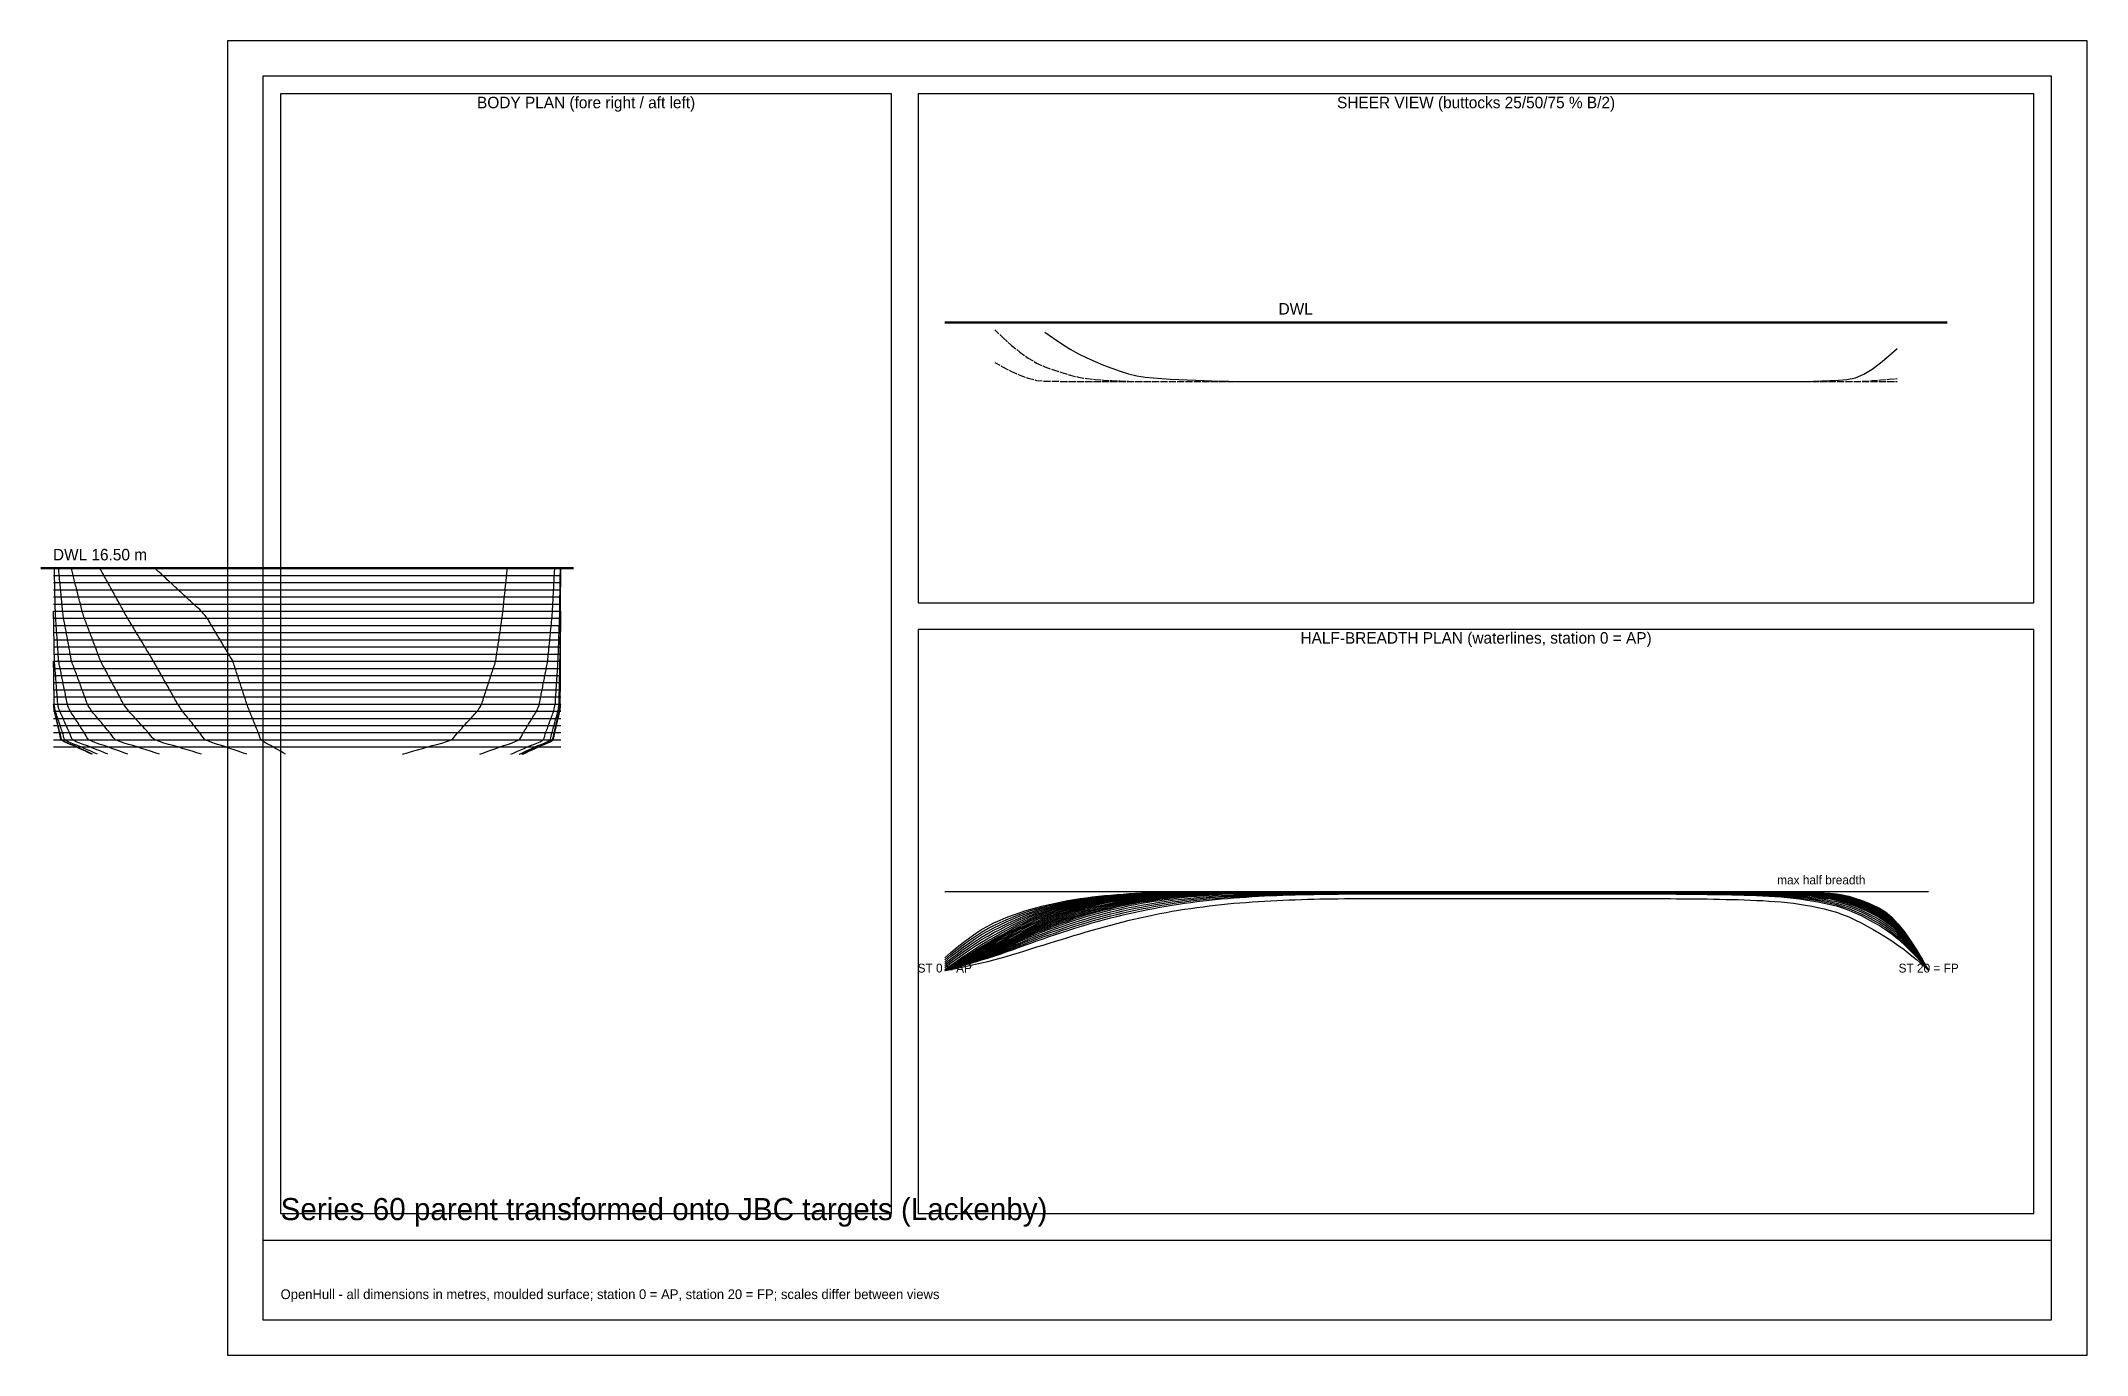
# Model space of a CAD drawing. Header units: metres. Extents: x -42 to 420, y 0 to 297.
import ezdxf
from ezdxf.enums import TextEntityAlignment as Align

# ---------------------------------------------------------------- set-up
doc = ezdxf.new("R2010")
doc.units = ezdxf.units.M
doc.linetypes.add('DASHDOT', pattern=[3.556, 2.54, -0.508, 0, -0.508])
doc.linetypes.add('DASHED', pattern=[1.524, 1.27, -0.254])
for name, color, linetype in [('BUTTOCKS', 7, 'Continuous'), ('DECK', 7, 'Continuous'), ('DWL', 5, 'Continuous'), ('FRAME', 7, 'Continuous'), ('GRID', 253, 'Continuous'), ('LABELS', 7, 'Continuous'), ('SECTIONS', 7, 'Continuous'), ('WATERLINES', 7, 'Continuous')]:
    doc.layers.add(name, color=color, linetype=linetype)

msp = doc.modelspace()

# ---------------------------------------------------------------- texts
at = {"layer": 'LABELS'}
for s, height, p in [('BODY PLAN (fore right / aft left)', 2.6, (81, 281)), ('SHEER VIEW (buttocks 25/50/75 % B/2)', 2.6, (282, 281)), ('DWL', 2.6, (241.25, 234.37)), ('HALF-BREADTH PLAN (waterlines, station 0 = AP)', 2.6, (282, 160)), ('ST 0 = AP', 2, (162, 85.86)), ('ST 20 = FP', 2, (384.22, 85.86))]:
    msp.add_text(s, height=height, dxfattribs=at).set_placement(p, align=Align.BOTTOM_CENTER)
for s, height, p in [('DWL 16.50 m', 2.6, (-39.42, 178.82)), ('max half breadth', 2, (350, 105.79)), ('Series 60 parent transformed onto JBC targets (Lackenby)', 5, (12, 29)), ('OpenHull - all dimensions in metres, moulded surface; station 0 = AP, station 20 = FP; scales differ between views', 2.2, (12, 12))]:
    msp.add_text(s, height=height, dxfattribs=at).set_placement(p, align=Align.BOTTOM_LEFT)

# ---------------------------------------------------------------- linework, layer by layer
at = {"layer": 'BUTTOCKS', "linetype": 'DASHED'}
for points in [[(173.32, 231.67), (175.21, 229.87), (177.09, 228.19), (178.98, 226.65), (180.87, 225.31), (182.75, 224.19), (184.64, 223.34), (186.53, 222.65), (188.42, 222.03), (190.3, 221.48), (192.19, 221.03), (194.08, 220.69), (195.96, 220.48), (197.85, 220.36), (199.74, 220.25), (201.62, 220.16), (203.51, 220.09), (205.4, 220.04), (207.28, 220.03), (209.17, 220.03), (211.06, 220.03), (212.94, 220.03), (214.83, 220.03), (216.72, 220.03), (218.6, 220.03), (220.49, 220.03), (222.38, 220.03), (224.26, 220.03), (226.15, 220.03), (228.04, 220.03), (229.92, 220.03), (231.81, 220.03), (233.7, 220.03), (235.58, 220.03), (237.47, 220.03), (239.36, 220.03), (241.25, 220.03), (243.13, 220.03), (245.02, 220.03), (246.91, 220.03), (248.79, 220.03), (250.68, 220.03), (252.57, 220.03), (254.45, 220.03), (256.34, 220.03), (258.23, 220.03), (260.11, 220.03), (262, 220.03), (263.89, 220.03), (265.77, 220.03), (267.66, 220.03), (269.55, 220.03), (271.43, 220.03), (273.32, 220.03), (275.21, 220.03), (277.09, 220.03), (278.98, 220.03), (280.87, 220.03), (282.75, 220.03), (284.64, 220.03), (286.53, 220.03), (288.42, 220.03), (290.3, 220.03), (292.19, 220.03), (294.08, 220.03), (295.96, 220.03), (297.85, 220.03), (299.74, 220.03), (301.62, 220.03), (303.51, 220.03), (305.4, 220.03), (307.28, 220.03), (309.17, 220.03), (311.06, 220.03), (312.94, 220.03), (314.83, 220.03), (316.72, 220.03), (318.6, 220.03), (320.49, 220.03), (322.38, 220.03), (324.26, 220.03), (326.15, 220.03), (328.04, 220.03), (329.92, 220.03), (331.81, 220.03), (333.7, 220.03), (335.58, 220.03), (337.47, 220.03), (339.36, 220.03), (341.25, 220.03), (343.13, 220.03), (345.02, 220.03), (346.91, 220.03), (348.79, 220.03), (350.68, 220.03), (352.57, 220.03), (354.45, 220.03), (356.34, 220.03), (358.23, 220.03), (360.11, 220.03), (362, 220.03), (363.89, 220.03), (365.77, 220.03), (367.66, 220.05), (369.55, 220.13), (371.43, 220.23), (373.32, 220.37), (375.21, 220.52), (377.09, 220.68)], [(173.32, 224.31), (175.21, 223.28), (177.09, 222.3), (178.98, 221.44), (180.87, 220.75), (182.75, 220.28), (184.64, 220.1), (186.53, 220.08), (188.42, 220.06), (190.3, 220.05), (192.19, 220.04), (194.08, 220.03), (195.96, 220.03), (197.85, 220.03), (199.74, 220.03), (201.62, 220.03), (203.51, 220.03), (205.4, 220.03), (207.28, 220.03), (209.17, 220.03), (211.06, 220.03), (212.94, 220.03), (214.83, 220.03), (216.72, 220.03), (218.6, 220.03), (220.49, 220.03), (222.38, 220.03), (224.26, 220.03), (226.15, 220.03), (228.04, 220.03), (229.92, 220.03), (231.81, 220.03), (233.7, 220.03), (235.58, 220.03), (237.47, 220.03), (239.36, 220.03), (241.25, 220.03), (243.13, 220.03), (245.02, 220.03), (246.91, 220.03), (248.79, 220.03), (250.68, 220.03), (252.57, 220.03), (254.45, 220.03), (256.34, 220.03), (258.23, 220.03), (260.11, 220.03), (262, 220.03), (263.89, 220.03), (265.77, 220.03), (267.66, 220.03), (269.55, 220.03), (271.43, 220.03), (273.32, 220.03), (275.21, 220.03), (277.09, 220.03), (278.98, 220.03), (280.87, 220.03), (282.75, 220.03), (284.64, 220.03), (286.53, 220.03), (288.42, 220.03), (290.3, 220.03), (292.19, 220.03), (294.08, 220.03), (295.96, 220.03), (297.85, 220.03), (299.74, 220.03), (301.62, 220.03), (303.51, 220.03), (305.4, 220.03), (307.28, 220.03), (309.17, 220.03), (311.06, 220.03), (312.94, 220.03), (314.83, 220.03), (316.72, 220.03), (318.6, 220.03), (320.49, 220.03), (322.38, 220.03), (324.26, 220.03), (326.15, 220.03), (328.04, 220.03), (329.92, 220.03), (331.81, 220.03), (333.7, 220.03), (335.58, 220.03), (337.47, 220.03), (339.36, 220.03), (341.25, 220.03), (343.13, 220.03), (345.02, 220.03), (346.91, 220.03), (348.79, 220.03), (350.68, 220.03), (352.57, 220.03), (354.45, 220.03), (356.34, 220.03), (358.23, 220.03), (360.11, 220.03), (362, 220.03), (363.89, 220.03), (365.77, 220.03), (367.66, 220.03), (369.55, 220.03), (371.43, 220.03), (373.32, 220.03), (375.21, 220.03), (377.09, 220.03)]]:
    msp.add_lwpolyline(points, dxfattribs=at)
at = {"layer": 'BUTTOCKS', "linetype": 'DASHDOT'}
msp.add_lwpolyline([(184.64, 231.15), (186.53, 229.81), (188.42, 228.55), (190.3, 227.37), (192.19, 226.3), (194.08, 225.34), (195.96, 224.51), (197.85, 223.75), (199.74, 223.02), (201.62, 222.34), (203.51, 221.76), (205.4, 221.31), (207.28, 221.02), (209.17, 220.84), (211.06, 220.69), (212.94, 220.57), (214.83, 220.46), (216.72, 220.38), (218.6, 220.31), (220.49, 220.24), (222.38, 220.17), (224.26, 220.12), (226.15, 220.07), (228.04, 220.04), (229.92, 220.03), (231.81, 220.03), (233.7, 220.03), (235.58, 220.03), (237.47, 220.03), (239.36, 220.03), (241.25, 220.03), (243.13, 220.03), (245.02, 220.03), (246.91, 220.03), (248.79, 220.03), (250.68, 220.03), (252.57, 220.03), (254.45, 220.03), (256.34, 220.03), (258.23, 220.03), (260.11, 220.03), (262, 220.03), (263.89, 220.03), (265.77, 220.03), (267.66, 220.03), (269.55, 220.03), (271.43, 220.03), (273.32, 220.03), (275.21, 220.03), (277.09, 220.03), (278.98, 220.03), (280.87, 220.03), (282.75, 220.03), (284.64, 220.03), (286.53, 220.03), (288.42, 220.03), (290.3, 220.03), (292.19, 220.03), (294.08, 220.03), (295.96, 220.03), (297.85, 220.03), (299.74, 220.03), (301.62, 220.03), (303.51, 220.03), (305.4, 220.03), (307.28, 220.03), (309.17, 220.03), (311.06, 220.03), (312.94, 220.03), (314.83, 220.03), (316.72, 220.03), (318.6, 220.03), (320.49, 220.03), (322.38, 220.03), (324.26, 220.03), (326.15, 220.03), (328.04, 220.03), (329.92, 220.03), (331.81, 220.03), (333.7, 220.03), (335.58, 220.03), (337.47, 220.03), (339.36, 220.03), (341.25, 220.03), (343.13, 220.03), (345.02, 220.03), (346.91, 220.03), (348.79, 220.03), (350.68, 220.03), (352.57, 220.03), (354.45, 220.03), (356.34, 220.04), (358.23, 220.08), (360.11, 220.15), (362, 220.24), (363.89, 220.35), (365.77, 220.48), (367.66, 220.86), (369.55, 221.66), (371.43, 222.81), (373.32, 224.22), (375.21, 225.82), (377.09, 227.51)], dxfattribs=at)
at = {"layer": 'DECK'}
msp.add_line((162, 104.79), (384.22, 104.79), dxfattribs=at)
at = {"layer": 'DWL', "lineweight": 50}
for p, q in [((162, 233.37), (388.42, 233.37)), ((-42.14, 177.82), (78.14, 177.82))]:
    msp.add_line(p, q, dxfattribs=at)
at = {"layer": 'FRAME'}
msp.add_line((8, 26), (412, 26), dxfattribs=at)
for points in [[(0, 0), (420, 0), (420, 297), (0, 297)], [(8, 8), (412, 8), (412, 289), (8, 289)], [(12, 32), (150, 32), (150, 285), (12, 285)], [(156, 170), (408, 170), (408, 285), (156, 285)], [(156, 32), (408, 32), (408, 164), (156, 164)]]:
    msp.add_lwpolyline(points, close=True, dxfattribs=at)
at = {"layer": 'GRID'}
for p, q in [((-39.27, 176.2), (75.27, 176.2)), ((-39.27, 174.59), (75.27, 174.59)), ((-39.27, 172.97), (75.27, 172.97)), ((-39.27, 171.36), (75.27, 171.36)), ((-39.27, 169.74), (75.27, 169.74)), ((-39.27, 168.13), (75.27, 168.13)), ((-39.27, 166.51), (75.27, 166.51)), ((-39.27, 164.9), (75.27, 164.9)), ((-39.27, 163.28), (75.27, 163.28)), ((-39.27, 161.67), (75.27, 161.67)), ((-39.27, 160.05), (75.27, 160.05)), ((-39.27, 158.44), (75.27, 158.44)), ((-39.27, 156.82), (75.27, 156.82)), ((-39.27, 155.2), (75.27, 155.2)), ((-39.27, 153.59), (75.27, 153.59)), ((-39.27, 151.97), (75.27, 151.97)), ((-39.27, 150.36), (75.27, 150.36)), ((-39.27, 148.74), (75.27, 148.74)), ((-39.27, 147.13), (75.27, 147.13)), ((-39.27, 145.51), (75.27, 145.51)), ((-39.27, 143.9), (75.27, 143.9)), ((-39.27, 142.28), (75.27, 142.28)), ((-39.27, 140.67), (75.27, 140.67)), ((-39.27, 139.05), (75.27, 139.05)), ((-39.27, 137.44), (75.27, 137.44))]:
    msp.add_line(p, q, dxfattribs=at)
at = {"layer": 'SECTIONS'}
for points in [[(-22.53, 135.82), (-23.43, 136.14), (-24.32, 136.46), (-25.22, 136.78), (-26.11, 137.11), (-27.01, 137.44), (-27.87, 137.73), (-28.73, 138.01), (-29.59, 138.3), (-30.45, 138.64), (-31.32, 139.05), (-31.52, 139.24), (-31.73, 139.54), (-31.94, 139.92), (-32.15, 140.31), (-32.36, 140.67), (-32.57, 140.99), (-32.78, 141.31), (-32.98, 141.64), (-33.19, 141.96), (-33.4, 142.28), (-33.61, 142.6), (-33.82, 142.93), (-34.03, 143.25), (-34.24, 143.57), (-34.44, 143.9), (-34.65, 144.21), (-34.86, 144.51), (-35.07, 144.82), (-35.28, 145.15), (-35.49, 145.51), (-35.62, 145.77), (-35.76, 146.06), (-35.9, 146.38), (-36.03, 146.73), (-36.17, 147.13), (-36.24, 147.37), (-36.3, 147.68), (-36.36, 148.04), (-36.43, 148.4), (-36.49, 148.74), (-36.56, 149.07), (-36.62, 149.39), (-36.69, 149.71), (-36.75, 150.04), (-36.82, 150.36), (-36.88, 150.68), (-36.95, 151), (-37.01, 151.33), (-37.08, 151.65), (-37.14, 151.97), (-37.21, 152.3), (-37.27, 152.62), (-37.34, 152.94), (-37.4, 153.27), (-37.47, 153.59), (-37.53, 153.91), (-37.6, 154.24), (-37.66, 154.56), (-37.73, 154.88), (-37.79, 155.2), (-37.86, 155.51), (-37.92, 155.79), (-37.99, 156.09), (-38.05, 156.42), (-38.11, 156.82), (-38.14, 157.04), (-38.16, 157.35), (-38.18, 157.71), (-38.21, 158.09), (-38.23, 158.44), (-38.25, 158.76), (-38.27, 159.08), (-38.3, 159.4), (-38.32, 159.73), (-38.34, 160.05), (-38.37, 160.37), (-38.39, 160.7), (-38.41, 161.02), (-38.43, 161.34), (-38.46, 161.67), (-38.48, 161.99), (-38.5, 162.31), (-38.53, 162.64), (-38.55, 162.96), (-38.57, 163.28), (-38.59, 163.6), (-38.62, 163.93), (-38.64, 164.25), (-38.66, 164.57), (-38.69, 164.9), (-38.71, 165.21), (-38.73, 165.51), (-38.75, 165.82), (-38.78, 166.15), (-38.8, 166.51), (-38.82, 166.78), (-38.83, 167.06), (-38.85, 167.38), (-38.86, 167.73), (-38.88, 168.13), (-38.88, 168.37), (-38.89, 168.69), (-38.9, 169.04), (-38.91, 169.4), (-38.91, 169.74), (-38.92, 170.07), (-38.93, 170.39), (-38.93, 170.71), (-38.94, 171.04), (-38.95, 171.36), (-38.96, 171.68), (-38.96, 172), (-38.97, 172.33), (-38.98, 172.65), (-38.99, 172.97), (-38.99, 173.3), (-39, 173.62), (-39.01, 173.94), (-39.01, 174.27), (-39.02, 174.59), (-39.03, 174.91), (-39.04, 175.24), (-39.04, 175.56), (-39.05, 175.88), (-39.06, 176.2), (-39.07, 176.53), (-39.07, 176.85), (-39.08, 177.17), (-39.09, 177.5), (-39.09, 177.82)], [(-15.35, 135.82), (-16.36, 136.14), (-17.37, 136.46), (-18.38, 136.78), (-19.39, 137.11), (-20.4, 137.44), (-21.37, 137.73), (-22.34, 138.01), (-23.31, 138.31), (-24.28, 138.64), (-25.26, 139.05), (-25.53, 139.25), (-25.8, 139.56), (-26.07, 139.93), (-26.33, 140.31), (-26.6, 140.67), (-26.87, 140.99), (-27.14, 141.31), (-27.41, 141.64), (-27.68, 141.96), (-27.95, 142.28), (-28.22, 142.6), (-28.49, 142.93), (-28.76, 143.25), (-29.03, 143.57), (-29.3, 143.9), (-29.57, 144.21), (-29.84, 144.52), (-30.11, 144.83), (-30.38, 145.16), (-30.65, 145.51), (-30.84, 145.79), (-31.04, 146.09), (-31.23, 146.41), (-31.43, 146.75), (-31.62, 147.13), (-31.74, 147.4), (-31.86, 147.72), (-31.98, 148.06), (-32.1, 148.41), (-32.22, 148.74), (-32.34, 149.07), (-32.46, 149.39), (-32.58, 149.71), (-32.7, 150.04), (-32.82, 150.36), (-32.94, 150.68), (-33.06, 151), (-33.18, 151.33), (-33.3, 151.65), (-33.42, 151.97), (-33.53, 152.3), (-33.65, 152.62), (-33.77, 152.94), (-33.89, 153.27), (-34.01, 153.59), (-34.13, 153.91), (-34.25, 154.24), (-34.37, 154.56), (-34.49, 154.88), (-34.61, 155.2), (-34.73, 155.51), (-34.85, 155.81), (-34.97, 156.11), (-35.09, 156.44), (-35.21, 156.82), (-35.27, 157.07), (-35.33, 157.38), (-35.39, 157.73), (-35.45, 158.09), (-35.51, 158.44), (-35.57, 158.76), (-35.63, 159.08), (-35.69, 159.4), (-35.75, 159.73), (-35.81, 160.05), (-35.87, 160.37), (-35.93, 160.7), (-35.99, 161.02), (-36.05, 161.34), (-36.11, 161.67), (-36.17, 161.99), (-36.23, 162.31), (-36.28, 162.64), (-36.34, 162.96), (-36.4, 163.28), (-36.46, 163.6), (-36.52, 163.93), (-36.58, 164.25), (-36.64, 164.57), (-36.7, 164.9), (-36.76, 165.21), (-36.82, 165.52), (-36.88, 165.84), (-36.94, 166.16), (-37, 166.51), (-37.05, 166.8), (-37.09, 167.1), (-37.14, 167.42), (-37.18, 167.76), (-37.23, 168.13), (-37.26, 168.41), (-37.29, 168.73), (-37.32, 169.07), (-37.35, 169.41), (-37.38, 169.74), (-37.41, 170.07), (-37.45, 170.39), (-37.48, 170.71), (-37.51, 171.04), (-37.54, 171.36), (-37.57, 171.68), (-37.6, 172), (-37.63, 172.33), (-37.66, 172.65), (-37.69, 172.97), (-37.72, 173.3), (-37.75, 173.62), (-37.78, 173.94), (-37.82, 174.27), (-37.85, 174.59), (-37.88, 174.91), (-37.91, 175.24), (-37.94, 175.56), (-37.97, 175.88), (-38, 176.2), (-38.03, 176.53), (-38.06, 176.85), (-38.09, 177.17), (-38.12, 177.5), (-38.16, 177.82)], [(-5.87, 135.82), (-6.94, 136.14), (-8.01, 136.46), (-9.09, 136.78), (-10.16, 137.11), (-11.23, 137.44), (-12.27, 137.73), (-13.3, 138.01), (-14.34, 138.31), (-15.37, 138.64), (-16.4, 139.05), (-16.7, 139.25), (-16.99, 139.56), (-17.29, 139.93), (-17.58, 140.31), (-17.88, 140.67), (-18.17, 140.99), (-18.46, 141.31), (-18.76, 141.64), (-19.05, 141.96), (-19.35, 142.28), (-19.64, 142.6), (-19.94, 142.93), (-20.23, 143.25), (-20.53, 143.57), (-20.82, 143.9), (-21.11, 144.21), (-21.41, 144.53), (-21.7, 144.84), (-22, 145.17), (-22.29, 145.51), (-22.53, 145.8), (-22.76, 146.11), (-22.99, 146.43), (-23.23, 146.77), (-23.46, 147.13), (-23.63, 147.42), (-23.81, 147.74), (-23.98, 148.07), (-24.15, 148.41), (-24.32, 148.74), (-24.5, 149.07), (-24.67, 149.39), (-24.84, 149.71), (-25.02, 150.04), (-25.19, 150.36), (-25.36, 150.68), (-25.53, 151), (-25.71, 151.33), (-25.88, 151.65), (-26.05, 151.97), (-26.22, 152.3), (-26.4, 152.62), (-26.57, 152.94), (-26.74, 153.27), (-26.92, 153.59), (-27.09, 153.91), (-27.26, 154.24), (-27.43, 154.56), (-27.61, 154.88), (-27.78, 155.2), (-27.95, 155.52), (-28.12, 155.83), (-28.3, 156.14), (-28.47, 156.46), (-28.64, 156.82), (-28.77, 157.11), (-28.89, 157.42), (-29.01, 157.76), (-29.13, 158.1), (-29.26, 158.44), (-29.38, 158.76), (-29.5, 159.08), (-29.62, 159.4), (-29.75, 159.73), (-29.87, 160.05), (-29.99, 160.37), (-30.11, 160.7), (-30.23, 161.02), (-30.36, 161.34), (-30.48, 161.67), (-30.6, 161.99), (-30.72, 162.31), (-30.85, 162.64), (-30.97, 162.96), (-31.09, 163.28), (-31.21, 163.6), (-31.34, 163.93), (-31.46, 164.25), (-31.58, 164.57), (-31.7, 164.9), (-31.83, 165.22), (-31.95, 165.53), (-32.07, 165.85), (-32.19, 166.17), (-32.32, 166.51), (-32.42, 166.81), (-32.52, 167.12), (-32.62, 167.44), (-32.72, 167.78), (-32.83, 168.13), (-32.91, 168.43), (-32.99, 168.75), (-33.07, 169.08), (-33.15, 169.41), (-33.23, 169.74), (-33.31, 170.07), (-33.39, 170.39), (-33.48, 170.71), (-33.56, 171.04), (-33.64, 171.36), (-33.72, 171.68), (-33.8, 172), (-33.88, 172.33), (-33.96, 172.65), (-34.04, 172.97), (-34.13, 173.3), (-34.21, 173.62), (-34.29, 173.94), (-34.37, 174.27), (-34.45, 174.59), (-34.53, 174.91), (-34.61, 175.24), (-34.69, 175.56), (-34.78, 175.88), (-34.86, 176.2), (-34.94, 176.53), (-35.02, 176.85), (-35.1, 177.17), (-35.18, 177.5), (-35.26, 177.82)], [(4.34, 135.82), (3.39, 136.14), (2.44, 136.46), (1.49, 136.78), (0.53, 137.11), (-0.42, 137.44), (-1.34, 137.73), (-2.25, 138.01), (-3.17, 138.31), (-4.09, 138.64), (-5.01, 139.05), (-5.27, 139.25), (-5.52, 139.56), (-5.78, 139.93), (-6.04, 140.31), (-6.29, 140.67), (-6.55, 140.99), (-6.81, 141.31), (-7.06, 141.64), (-7.32, 141.96), (-7.58, 142.28), (-7.83, 142.6), (-8.09, 142.93), (-8.35, 143.25), (-8.6, 143.57), (-8.86, 143.9), (-9.12, 144.22), (-9.37, 144.53), (-9.63, 144.85), (-9.89, 145.17), (-10.14, 145.51), (-10.36, 145.81), (-10.58, 146.13), (-10.8, 146.45), (-11.02, 146.78), (-11.24, 147.13), (-11.42, 147.43), (-11.6, 147.75), (-11.79, 148.08), (-11.97, 148.42), (-12.15, 148.74), (-12.33, 149.07), (-12.52, 149.39), (-12.7, 149.71), (-12.88, 150.04), (-13.06, 150.36), (-13.25, 150.68), (-13.43, 151), (-13.61, 151.33), (-13.79, 151.65), (-13.97, 151.97), (-14.16, 152.3), (-14.34, 152.62), (-14.52, 152.94), (-14.7, 153.27), (-14.89, 153.59), (-15.07, 153.91), (-15.25, 154.24), (-15.43, 154.56), (-15.62, 154.88), (-15.8, 155.2), (-15.98, 155.53), (-16.16, 155.86), (-16.34, 156.18), (-16.53, 156.5), (-16.71, 156.82), (-16.9, 157.15), (-17.1, 157.47), (-17.29, 157.79), (-17.49, 158.11), (-17.68, 158.44), (-17.87, 158.76), (-18.07, 159.08), (-18.26, 159.4), (-18.45, 159.73), (-18.65, 160.05), (-18.84, 160.37), (-19.04, 160.7), (-19.23, 161.02), (-19.42, 161.34), (-19.62, 161.67), (-19.81, 161.99), (-20.01, 162.31), (-20.2, 162.64), (-20.39, 162.96), (-20.59, 163.28), (-20.78, 163.6), (-20.98, 163.93), (-21.17, 164.25), (-21.36, 164.57), (-21.56, 164.9), (-21.75, 165.22), (-21.95, 165.54), (-22.14, 165.86), (-22.33, 166.19), (-22.53, 166.51), (-22.71, 166.83), (-22.9, 167.15), (-23.09, 167.47), (-23.27, 167.8), (-23.46, 168.13), (-23.64, 168.45), (-23.82, 168.77), (-24, 169.09), (-24.17, 169.42), (-24.35, 169.74), (-24.53, 170.07), (-24.71, 170.39), (-24.89, 170.71), (-25.07, 171.04), (-25.25, 171.36), (-25.43, 171.68), (-25.6, 172), (-25.78, 172.33), (-25.96, 172.65), (-26.14, 172.97), (-26.32, 173.3), (-26.5, 173.62), (-26.68, 173.94), (-26.86, 174.27), (-27.03, 174.59), (-27.21, 174.91), (-27.39, 175.24), (-27.57, 175.56), (-27.75, 175.88), (-27.93, 176.2), (-28.11, 176.53), (-28.29, 176.85), (-28.46, 177.17), (-28.64, 177.5), (-28.82, 177.82)], [(13.12, 135.82), (12.56, 136.14), (11.99, 136.46), (11.43, 136.78), (10.87, 137.11), (10.31, 137.44), (9.77, 137.73), (9.23, 138.01), (8.69, 138.3), (8.14, 138.64), (7.6, 139.05), (7.47, 139.24), (7.34, 139.54), (7.21, 139.92), (7.08, 140.31), (6.95, 140.67), (6.82, 140.99), (6.69, 141.31), (6.56, 141.64), (6.43, 141.96), (6.3, 142.28), (6.17, 142.6), (6.03, 142.93), (5.9, 143.25), (5.77, 143.57), (5.64, 143.9), (5.51, 144.22), (5.38, 144.54), (5.25, 144.85), (5.12, 145.18), (4.99, 145.51), (4.87, 145.82), (4.75, 146.14), (4.63, 146.46), (4.51, 146.79), (4.4, 147.13), (4.29, 147.44), (4.18, 147.76), (4.08, 148.09), (3.97, 148.42), (3.87, 148.74), (3.76, 149.07), (3.65, 149.39), (3.55, 149.71), (3.44, 150.04), (3.33, 150.36), (3.23, 150.68), (3.12, 151), (3.02, 151.33), (2.91, 151.65), (2.8, 151.97), (2.7, 152.3), (2.59, 152.62), (2.49, 152.94), (2.38, 153.27), (2.27, 153.59), (2.17, 153.91), (2.06, 154.24), (1.96, 154.56), (1.85, 154.88), (1.74, 155.2), (1.64, 155.54), (1.53, 155.9), (1.43, 156.25), (1.32, 156.56), (1.21, 156.82), (1.02, 157.2), (0.83, 157.53), (0.64, 157.83), (0.44, 158.13), (0.25, 158.44), (0.06, 158.76), (-0.14, 159.08), (-0.33, 159.4), (-0.52, 159.73), (-0.72, 160.05), (-0.91, 160.37), (-1.1, 160.7), (-1.29, 161.02), (-1.49, 161.34), (-1.68, 161.67), (-1.87, 161.99), (-2.07, 162.31), (-2.26, 162.64), (-2.45, 162.96), (-2.65, 163.28), (-2.84, 163.6), (-3.03, 163.93), (-3.22, 164.25), (-3.42, 164.57), (-3.61, 164.9), (-3.8, 165.23), (-4, 165.57), (-4.19, 165.91), (-4.38, 166.23), (-4.57, 166.51), (-4.85, 166.87), (-5.12, 167.22), (-5.39, 167.54), (-5.66, 167.84), (-5.93, 168.13), (-6.28, 168.48), (-6.63, 168.8), (-6.98, 169.12), (-7.33, 169.43), (-7.68, 169.74), (-8.03, 170.07), (-8.37, 170.39), (-8.72, 170.71), (-9.07, 171.04), (-9.42, 171.36), (-9.77, 171.68), (-10.12, 172), (-10.47, 172.33), (-10.82, 172.65), (-11.17, 172.97), (-11.52, 173.3), (-11.87, 173.62), (-12.22, 173.94), (-12.57, 174.27), (-12.91, 174.59), (-13.26, 174.91), (-13.61, 175.24), (-13.96, 175.56), (-14.31, 175.88), (-14.66, 176.2), (-15.01, 176.53), (-15.36, 176.85), (-15.71, 177.17), (-16.06, 177.5), (-16.41, 177.82)], [(39.52, 135.82), (40.65, 136.14), (41.77, 136.46), (42.9, 136.78), (44.02, 137.11), (45.15, 137.44), (46.23, 137.73), (47.31, 138.01), (48.4, 138.3), (49.48, 138.64), (50.56, 139.05), (50.86, 139.25), (51.15, 139.55), (51.44, 139.92), (51.73, 140.31), (52.02, 140.67), (52.32, 140.99), (52.61, 141.31), (52.9, 141.64), (53.19, 141.96), (53.48, 142.28), (53.78, 142.6), (54.07, 142.93), (54.36, 143.25), (54.65, 143.57), (54.94, 143.9), (55.24, 144.21), (55.53, 144.52), (55.82, 144.83), (56.11, 145.15), (56.4, 145.51), (56.6, 145.78), (56.8, 146.07), (57, 146.39), (57.2, 146.74), (57.4, 147.13), (57.5, 147.38), (57.61, 147.7), (57.72, 148.05), (57.82, 148.4), (57.93, 148.74), (58.03, 149.07), (58.14, 149.39), (58.24, 149.71), (58.35, 150.04), (58.46, 150.36), (58.56, 150.68), (58.67, 151), (58.77, 151.33), (58.88, 151.65), (58.99, 151.97), (59.09, 152.3), (59.2, 152.62), (59.3, 152.94), (59.41, 153.27), (59.51, 153.59), (59.62, 153.91), (59.73, 154.24), (59.83, 154.56), (59.94, 154.88), (60.04, 155.2), (60.15, 155.51), (60.25, 155.8), (60.36, 156.1), (60.47, 156.43), (60.57, 156.82), (60.62, 157.06), (60.67, 157.37), (60.72, 157.73), (60.77, 158.09), (60.81, 158.44), (60.86, 158.76), (60.91, 159.08), (60.96, 159.4), (61.01, 159.73), (61.05, 160.05), (61.1, 160.37), (61.15, 160.7), (61.2, 161.02), (61.25, 161.34), (61.3, 161.67), (61.34, 161.99), (61.39, 162.31), (61.44, 162.64), (61.49, 162.96), (61.54, 163.28), (61.59, 163.6), (61.63, 163.93), (61.68, 164.25), (61.73, 164.57), (61.78, 164.9), (61.83, 165.22), (61.88, 165.53), (61.92, 165.85), (61.97, 166.17), (62.02, 166.51), (62.06, 166.81), (62.1, 167.12), (62.14, 167.44), (62.18, 167.78), (62.22, 168.13), (62.26, 168.43), (62.29, 168.75), (62.32, 169.08), (62.36, 169.41), (62.39, 169.74), (62.42, 170.07), (62.45, 170.39), (62.49, 170.71), (62.52, 171.04), (62.55, 171.36), (62.58, 171.68), (62.62, 172), (62.65, 172.33), (62.68, 172.65), (62.71, 172.97), (62.75, 173.3), (62.78, 173.62), (62.81, 173.94), (62.85, 174.27), (62.88, 174.59), (62.91, 174.91), (62.94, 175.24), (62.98, 175.56), (63.01, 175.88), (63.04, 176.2), (63.07, 176.53), (63.11, 176.85), (63.14, 177.17), (63.17, 177.5), (63.21, 177.82)], [(57, 135.82), (57.9, 136.14), (58.81, 136.46), (59.71, 136.78), (60.61, 137.11), (61.52, 137.44), (62.39, 137.73), (63.26, 138.01), (64.13, 138.3), (64.99, 138.64), (65.86, 139.05), (66.06, 139.23), (66.26, 139.54), (66.45, 139.92), (66.65, 140.31), (66.84, 140.67), (67.04, 140.99), (67.24, 141.31), (67.43, 141.64), (67.63, 141.96), (67.83, 142.28), (68.02, 142.6), (68.22, 142.93), (68.41, 143.25), (68.61, 143.57), (68.81, 143.9), (69, 144.21), (69.2, 144.51), (69.4, 144.82), (69.59, 145.15), (69.79, 145.51), (69.92, 145.78), (70.05, 146.06), (70.18, 146.38), (70.31, 146.73), (70.44, 147.13), (70.5, 147.37), (70.56, 147.69), (70.63, 148.04), (70.69, 148.4), (70.75, 148.74), (70.81, 149.07), (70.88, 149.39), (70.94, 149.71), (71, 150.04), (71.07, 150.36), (71.13, 150.68), (71.19, 151), (71.25, 151.33), (71.32, 151.65), (71.38, 151.97), (71.44, 152.3), (71.51, 152.62), (71.57, 152.94), (71.63, 153.27), (71.7, 153.59), (71.76, 153.91), (71.82, 154.24), (71.88, 154.56), (71.95, 154.88), (72.01, 155.2), (72.07, 155.51), (72.14, 155.81), (72.2, 156.11), (72.26, 156.44), (72.32, 156.82), (72.36, 157.07), (72.39, 157.38), (72.42, 157.73), (72.45, 158.09), (72.48, 158.44), (72.52, 158.76), (72.55, 159.08), (72.58, 159.4), (72.61, 159.73), (72.64, 160.05), (72.67, 160.37), (72.71, 160.7), (72.74, 161.02), (72.77, 161.34), (72.8, 161.67), (72.83, 161.99), (72.86, 162.31), (72.9, 162.64), (72.93, 162.96), (72.96, 163.28), (72.99, 163.6), (73.02, 163.93), (73.05, 164.25), (73.09, 164.57), (73.12, 164.9), (73.15, 165.21), (73.18, 165.52), (73.21, 165.84), (73.25, 166.16), (73.28, 166.51), (73.3, 166.8), (73.33, 167.1), (73.35, 167.42), (73.38, 167.76), (73.4, 168.13), (73.42, 168.41), (73.44, 168.73), (73.45, 169.07), (73.47, 169.41), (73.49, 169.74), (73.51, 170.07), (73.52, 170.39), (73.54, 170.71), (73.56, 171.04), (73.57, 171.36), (73.59, 171.68), (73.61, 172), (73.63, 172.33), (73.64, 172.65), (73.66, 172.97), (73.68, 173.3), (73.7, 173.62), (73.71, 173.94), (73.73, 174.27), (73.75, 174.59), (73.77, 174.91), (73.78, 175.24), (73.8, 175.56), (73.82, 175.88), (73.84, 176.2), (73.85, 176.53), (73.87, 176.85), (73.89, 177.17), (73.91, 177.5), (73.92, 177.82)], [(63.98, 135.82), (64.73, 136.14), (65.48, 136.46), (66.22, 136.78), (66.97, 137.11), (67.72, 137.44), (68.44, 137.73), (69.15, 138), (69.87, 138.29), (70.59, 138.63), (71.3, 139.05), (71.42, 139.22), (71.54, 139.52), (71.66, 139.9), (71.78, 140.3), (71.9, 140.67), (72.01, 140.99), (72.13, 141.31), (72.25, 141.64), (72.37, 141.96), (72.49, 142.28), (72.61, 142.6), (72.73, 142.93), (72.84, 143.25), (72.96, 143.57), (73.08, 143.9), (73.2, 144.21), (73.32, 144.51), (73.44, 144.81), (73.56, 145.14), (73.67, 145.51), (73.74, 145.76), (73.82, 146.03), (73.89, 146.35), (73.96, 146.71), (74.03, 147.13), (74.05, 147.33), (74.07, 147.64), (74.09, 148.01), (74.11, 148.39), (74.13, 148.74), (74.15, 149.07), (74.17, 149.39), (74.2, 149.71), (74.22, 150.04), (74.24, 150.36), (74.26, 150.68), (74.28, 151), (74.3, 151.33), (74.32, 151.65), (74.35, 151.97), (74.37, 152.3), (74.39, 152.62), (74.41, 152.94), (74.43, 153.27), (74.45, 153.59), (74.47, 153.91), (74.5, 154.24), (74.52, 154.56), (74.54, 154.88), (74.56, 155.2), (74.58, 155.51), (74.6, 155.81), (74.62, 156.11), (74.64, 156.44), (74.67, 156.82), (74.68, 157.08), (74.69, 157.39), (74.7, 157.74), (74.71, 158.1), (74.72, 158.44), (74.74, 158.76), (74.75, 159.08), (74.76, 159.4), (74.77, 159.73), (74.78, 160.05), (74.79, 160.37), (74.8, 160.7), (74.82, 161.02), (74.83, 161.34), (74.84, 161.67), (74.85, 161.99), (74.86, 162.31), (74.87, 162.64), (74.89, 162.96), (74.9, 163.28), (74.91, 163.6), (74.92, 163.93), (74.93, 164.25), (74.94, 164.57), (74.95, 164.9), (74.97, 165.21), (74.98, 165.52), (74.99, 165.83), (75, 166.15), (75.01, 166.51), (75.02, 166.78), (75.03, 167.08), (75.04, 167.4), (75.04, 167.74), (75.05, 168.13), (75.06, 168.39), (75.06, 168.71), (75.07, 169.05), (75.07, 169.4), (75.08, 169.74), (75.08, 170.07), (75.08, 170.39), (75.09, 170.71), (75.09, 171.04), (75.1, 171.36), (75.1, 171.68), (75.11, 172), (75.11, 172.33), (75.12, 172.65), (75.12, 172.97), (75.13, 173.3), (75.13, 173.62), (75.14, 173.94), (75.14, 174.27), (75.14, 174.59), (75.15, 174.91), (75.15, 175.24), (75.16, 175.56), (75.16, 175.88), (75.17, 176.2), (75.17, 176.53), (75.18, 176.85), (75.18, 177.17), (75.19, 177.5), (75.19, 177.82)], [(65.89, 135.82), (66.6, 136.14), (67.31, 136.46), (68.02, 136.78), (68.74, 137.11), (69.45, 137.44), (70.13, 137.73), (70.81, 138), (71.49, 138.29), (72.17, 138.63), (72.85, 139.05), (72.94, 139.21), (73.03, 139.51), (73.12, 139.9), (73.21, 140.3), (73.3, 140.67), (73.39, 140.99), (73.48, 141.31), (73.57, 141.64), (73.66, 141.96), (73.75, 142.28), (73.84, 142.6), (73.93, 142.93), (74.02, 143.25), (74.11, 143.57), (74.19, 143.9), (74.28, 144.21), (74.37, 144.5), (74.46, 144.81), (74.55, 145.14), (74.64, 145.51), (74.69, 145.75), (74.74, 146.01), (74.79, 146.32), (74.84, 146.69), (74.88, 147.13), (74.89, 147.29), (74.9, 147.59), (74.91, 147.98), (74.91, 148.38), (74.92, 148.74), (74.93, 149.07), (74.93, 149.39), (74.94, 149.71), (74.95, 150.04), (74.96, 150.36), (74.96, 150.68), (74.97, 151), (74.98, 151.33), (74.98, 151.65), (74.99, 151.97), (75, 152.3), (75.01, 152.62), (75.01, 152.94), (75.02, 153.27), (75.03, 153.59), (75.03, 153.91), (75.04, 154.24), (75.05, 154.56), (75.06, 154.88), (75.06, 155.2), (75.07, 155.52), (75.08, 155.82), (75.09, 156.12), (75.09, 156.45), (75.1, 156.82), (75.1, 157.09), (75.11, 157.4), (75.11, 157.75), (75.12, 158.1), (75.12, 158.44), (75.13, 158.76), (75.13, 159.08), (75.13, 159.4), (75.14, 159.73), (75.14, 160.05), (75.15, 160.37), (75.15, 160.7), (75.15, 161.02), (75.16, 161.34), (75.16, 161.67), (75.17, 161.99), (75.17, 162.31), (75.18, 162.64), (75.18, 162.96), (75.18, 163.28), (75.19, 163.6), (75.19, 163.93), (75.2, 164.25), (75.2, 164.57), (75.21, 164.9), (75.21, 165.21), (75.21, 165.51), (75.22, 165.81), (75.22, 166.14), (75.23, 166.51), (75.23, 166.76), (75.23, 167.04), (75.24, 167.35), (75.24, 167.71), (75.24, 168.13), (75.24, 168.34), (75.24, 168.65), (75.24, 169.02), (75.24, 169.39), (75.24, 169.74), (75.25, 170.07), (75.25, 170.39), (75.25, 170.71), (75.25, 171.04), (75.25, 171.36), (75.25, 171.68), (75.25, 172), (75.25, 172.33), (75.25, 172.65), (75.25, 172.97), (75.25, 173.3), (75.26, 173.62), (75.26, 173.94), (75.26, 174.27), (75.26, 174.59), (75.26, 174.91), (75.26, 175.24), (75.26, 175.56), (75.26, 175.88), (75.26, 176.2), (75.26, 176.53), (75.26, 176.85), (75.27, 177.17), (75.27, 177.5), (75.27, 177.82)], [(-26.99, 135.82), (-27.8, 136.14), (-28.61, 136.46), (-29.42, 136.78), (-30.23, 137.11), (-31.04, 137.44), (-31.81, 137.73), (-32.59, 138.01), (-33.36, 138.3), (-34.14, 138.63), (-34.92, 139.05), (-35.06, 139.22), (-35.21, 139.53), (-35.36, 139.91), (-35.51, 140.31), (-35.66, 140.67), (-35.81, 140.99), (-35.95, 141.31), (-36.1, 141.64), (-36.25, 141.96), (-36.4, 142.28), (-36.55, 142.6), (-36.7, 142.93), (-36.85, 143.25), (-36.99, 143.57), (-37.14, 143.9), (-37.29, 144.21), (-37.44, 144.51), (-37.59, 144.81), (-37.74, 145.14), (-37.88, 145.51), (-37.97, 145.76), (-38.06, 146.03), (-38.15, 146.34), (-38.23, 146.71), (-38.32, 147.13), (-38.34, 147.33), (-38.37, 147.64), (-38.4, 148.01), (-38.42, 148.39), (-38.45, 148.74), (-38.47, 149.07), (-38.5, 149.39), (-38.52, 149.71), (-38.55, 150.04), (-38.57, 150.36), (-38.6, 150.68), (-38.62, 151), (-38.65, 151.33), (-38.67, 151.65), (-38.7, 151.97), (-38.73, 152.3), (-38.75, 152.62), (-38.78, 152.94), (-38.8, 153.27), (-38.83, 153.59), (-38.85, 153.91), (-38.88, 154.24), (-38.9, 154.56), (-38.93, 154.88), (-38.95, 155.2), (-38.98, 155.51), (-39.01, 155.78), (-39.03, 156.07), (-39.06, 156.41), (-39.08, 156.82), (-39.09, 157.01), (-39.09, 157.31), (-39.1, 157.69), (-39.1, 158.08), (-39.11, 158.44), (-39.12, 158.76), (-39.12, 159.08), (-39.13, 159.4), (-39.13, 159.73), (-39.14, 160.05), (-39.15, 160.37), (-39.15, 160.7), (-39.16, 161.02), (-39.16, 161.34), (-39.17, 161.67), (-39.18, 161.99), (-39.18, 162.31), (-39.19, 162.64), (-39.19, 162.96), (-39.2, 163.28), (-39.2, 163.6), (-39.21, 163.93), (-39.22, 164.25), (-39.22, 164.57), (-39.23, 164.9), (-39.23, 165.21), (-39.24, 165.5), (-39.25, 165.8), (-39.25, 166.13), (-39.26, 166.51), (-39.26, 166.76), (-39.26, 167.08), (-39.27, 167.43), (-39.27, 167.79), (-39.27, 168.13)], [(66.47, 135.82), (67.18, 136.14), (67.88, 136.46), (68.59, 136.78), (69.29, 137.11), (69.99, 137.44), (70.67, 137.73), (71.34, 138), (72.01, 138.29), (72.69, 138.63), (73.36, 139.05), (73.44, 139.2), (73.52, 139.51), (73.6, 139.89), (73.68, 140.3), (73.76, 140.67), (73.84, 140.99), (73.92, 141.31), (74, 141.64), (74.08, 141.96), (74.16, 142.28), (74.23, 142.6), (74.31, 142.93), (74.39, 143.25), (74.47, 143.57), (74.55, 143.9), (74.63, 144.21), (74.71, 144.5), (74.79, 144.8), (74.87, 145.13), (74.95, 145.51), (74.99, 145.74), (75.03, 146), (75.07, 146.31), (75.11, 146.68), (75.16, 147.13), (75.16, 147.26), (75.16, 147.56), (75.16, 147.95), (75.16, 148.37), (75.17, 148.74), (75.17, 149.07), (75.17, 149.39), (75.17, 149.71), (75.18, 150.04), (75.18, 150.36), (75.18, 150.68), (75.18, 151), (75.19, 151.33), (75.19, 151.65), (75.19, 151.97), (75.19, 152.3), (75.19, 152.62), (75.2, 152.94), (75.2, 153.27), (75.2, 153.59), (75.2, 153.91), (75.21, 154.24), (75.21, 154.56), (75.21, 154.88), (75.21, 155.2), (75.21, 155.52), (75.22, 155.82), (75.22, 156.13), (75.22, 156.46), (75.22, 156.82), (75.23, 157.1), (75.23, 157.42), (75.23, 157.76), (75.23, 158.1), (75.23, 158.44), (75.23, 158.76), (75.23, 159.08), (75.24, 159.4), (75.24, 159.73), (75.24, 160.05), (75.24, 160.37), (75.24, 160.7), (75.24, 161.02), (75.24, 161.34), (75.25, 161.67), (75.25, 161.99), (75.25, 162.31), (75.25, 162.64), (75.25, 162.96), (75.25, 163.28), (75.26, 163.6), (75.26, 163.93), (75.26, 164.25), (75.26, 164.57), (75.26, 164.9), (75.26, 165.21), (75.26, 165.5), (75.27, 165.8), (75.27, 166.13), (75.27, 166.51), (75.27, 166.76), (75.27, 167.08), (75.27, 167.43), (75.27, 167.79), (75.27, 168.13)], [(-29.37, 135.82), (-30.12, 136.14), (-30.87, 136.46), (-31.62, 136.78), (-32.37, 137.11), (-33.12, 137.44), (-33.84, 137.73), (-34.56, 138), (-35.28, 138.29), (-35.99, 138.63), (-36.71, 139.05), (-36.82, 139.21), (-36.93, 139.52), (-37.04, 139.9), (-37.14, 140.3), (-37.25, 140.67), (-37.36, 140.99), (-37.47, 141.31), (-37.57, 141.64), (-37.68, 141.96), (-37.79, 142.28), (-37.9, 142.6), (-38, 142.93), (-38.11, 143.25), (-38.22, 143.57), (-38.33, 143.9), (-38.44, 144.21), (-38.54, 144.5), (-38.65, 144.8), (-38.76, 145.13), (-38.87, 145.51), (-38.92, 145.74), (-38.98, 146), (-39.03, 146.31), (-39.09, 146.69), (-39.15, 147.13), (-39.15, 147.27), (-39.15, 147.57), (-39.16, 147.96), (-39.16, 148.37), (-39.17, 148.74), (-39.17, 149.07), (-39.18, 149.39), (-39.18, 149.71), (-39.18, 150.04), (-39.19, 150.36), (-39.19, 150.68), (-39.2, 151), (-39.2, 151.33), (-39.2, 151.65), (-39.21, 151.97), (-39.21, 152.3), (-39.22, 152.62), (-39.22, 152.94), (-39.23, 153.27), (-39.23, 153.59), (-39.23, 153.91), (-39.24, 154.24), (-39.24, 154.56), (-39.25, 154.88), (-39.25, 155.2), (-39.26, 155.53), (-39.26, 155.85), (-39.26, 156.17), (-39.27, 156.5), (-39.27, 156.82)], [(-30.49, 135.82), (-31.19, 136.14), (-31.9, 136.46), (-32.61, 136.78), (-33.32, 137.11), (-34.03, 137.44), (-34.7, 137.73), (-35.38, 138), (-36.06, 138.29), (-36.73, 138.63), (-37.41, 139.05), (-37.49, 139.2), (-37.57, 139.51), (-37.66, 139.89), (-37.74, 140.3), (-37.82, 140.67), (-37.91, 140.99), (-37.99, 141.31), (-38.07, 141.64), (-38.15, 141.96), (-38.24, 142.28), (-38.32, 142.6), (-38.4, 142.93), (-38.49, 143.25), (-38.57, 143.57), (-38.65, 143.9), (-38.73, 144.21), (-38.82, 144.5), (-38.9, 144.8), (-38.98, 145.13), (-39.07, 145.51), (-39.11, 145.76), (-39.15, 146.08), (-39.19, 146.43), (-39.23, 146.79), (-39.27, 147.13)], [(-30.68, 135.82), (-31.39, 136.14), (-32.09, 136.46), (-32.8, 136.78), (-33.5, 137.11), (-34.21, 137.44), (-34.88, 137.73), (-35.55, 138), (-36.23, 138.29), (-36.9, 138.63), (-37.57, 139.05), (-37.65, 139.2), (-37.72, 139.5), (-37.8, 139.89), (-37.88, 140.3), (-37.95, 140.67), (-38.03, 140.99), (-38.1, 141.31), (-38.18, 141.64), (-38.25, 141.96), (-38.33, 142.28), (-38.4, 142.6), (-38.48, 142.93), (-38.56, 143.25), (-38.63, 143.57), (-38.71, 143.9), (-38.78, 144.21), (-38.86, 144.5), (-38.93, 144.8), (-39.01, 145.13), (-39.08, 145.51), (-39.12, 145.76), (-39.16, 146.08), (-39.2, 146.43), (-39.23, 146.79), (-39.27, 147.13)], [(66.68, 135.82), (67.39, 136.14), (68.09, 136.46), (68.8, 136.78), (69.5, 137.11), (70.21, 137.44), (70.88, 137.73), (71.55, 138), (72.23, 138.29), (72.9, 138.63), (73.57, 139.05), (73.65, 139.2), (73.72, 139.5), (73.8, 139.89), (73.88, 140.3), (73.95, 140.67), (74.03, 140.99), (74.1, 141.31), (74.18, 141.64), (74.25, 141.96), (74.33, 142.28), (74.4, 142.6), (74.48, 142.93), (74.56, 143.25), (74.63, 143.57), (74.71, 143.9), (74.78, 144.21), (74.86, 144.5), (74.93, 144.8), (75.01, 145.13), (75.08, 145.51), (75.12, 145.76), (75.16, 146.08), (75.2, 146.43), (75.23, 146.79), (75.27, 147.13)], [(66.68, 135.82), (67.39, 136.14), (68.09, 136.46), (68.8, 136.78), (69.5, 137.11), (70.21, 137.44), (70.88, 137.73), (71.55, 138), (72.23, 138.29), (72.9, 138.63), (73.57, 139.05), (73.65, 139.2), (73.72, 139.5), (73.8, 139.89), (73.88, 140.3), (73.95, 140.67), (74.03, 140.99), (74.1, 141.31), (74.18, 141.64), (74.25, 141.96), (74.33, 142.28), (74.4, 142.6), (74.48, 142.93), (74.56, 143.25), (74.63, 143.57), (74.71, 143.9), (74.78, 144.21), (74.86, 144.5), (74.93, 144.8), (75.01, 145.13), (75.08, 145.51), (75.12, 145.76), (75.16, 146.08), (75.2, 146.43), (75.23, 146.79), (75.27, 147.13)], [(66.68, 135.82), (67.39, 136.14), (68.09, 136.46), (68.8, 136.78), (69.5, 137.11), (70.21, 137.44), (70.88, 137.73), (71.55, 138), (72.23, 138.29), (72.9, 138.63), (73.57, 139.05), (73.65, 139.2), (73.72, 139.5), (73.8, 139.89), (73.88, 140.3), (73.95, 140.67), (74.03, 140.99), (74.1, 141.31), (74.18, 141.64), (74.25, 141.96), (74.33, 142.28), (74.4, 142.6), (74.48, 142.93), (74.56, 143.25), (74.63, 143.57), (74.71, 143.9), (74.78, 144.21), (74.86, 144.5), (74.93, 144.8), (75.01, 145.13), (75.08, 145.51), (75.12, 145.76), (75.16, 146.08), (75.2, 146.43), (75.23, 146.79), (75.27, 147.13)], [(66.68, 135.82), (67.39, 136.14), (68.09, 136.46), (68.8, 136.78), (69.5, 137.11), (70.21, 137.44), (70.88, 137.73), (71.55, 138), (72.23, 138.29), (72.9, 138.63), (73.57, 139.05), (73.65, 139.2), (73.72, 139.5), (73.8, 139.89), (73.88, 140.3), (73.95, 140.67), (74.03, 140.99), (74.1, 141.31), (74.18, 141.64), (74.25, 141.96), (74.33, 142.28), (74.4, 142.6), (74.48, 142.93), (74.56, 143.25), (74.63, 143.57), (74.71, 143.9), (74.78, 144.21), (74.86, 144.5), (74.93, 144.8), (75.01, 145.13), (75.08, 145.51), (75.12, 145.76), (75.16, 146.08), (75.2, 146.43), (75.23, 146.79), (75.27, 147.13)], [(66.68, 135.82), (67.39, 136.14), (68.09, 136.46), (68.8, 136.78), (69.5, 137.11), (70.21, 137.44), (70.88, 137.73), (71.55, 138), (72.23, 138.29), (72.9, 138.63), (73.57, 139.05), (73.65, 139.2), (73.72, 139.5), (73.8, 139.89), (73.88, 140.3), (73.95, 140.67), (74.03, 140.99), (74.1, 141.31), (74.18, 141.64), (74.25, 141.96), (74.33, 142.28), (74.4, 142.6), (74.48, 142.93), (74.56, 143.25), (74.63, 143.57), (74.71, 143.9), (74.78, 144.21), (74.86, 144.5), (74.93, 144.8), (75.01, 145.13), (75.08, 145.51), (75.12, 145.76), (75.16, 146.08), (75.2, 146.43), (75.23, 146.79), (75.27, 147.13)]]:
    msp.add_lwpolyline(points, dxfattribs=at)
at = {"layer": 'WATERLINES'}
for points in [[(162, 86.93), (163.39, 87.42), (164.78, 87.93), (166.17, 88.45), (167.56, 88.97), (168.94, 89.51), (170.33, 90.05), (171.72, 90.61), (173.11, 91.17), (174.5, 91.76), (175.89, 92.37), (177.28, 93), (178.67, 93.64), (180.06, 94.27), (181.44, 94.89), (182.83, 95.49), (184.22, 96.05), (185.61, 96.58), (187, 97.1), (188.39, 97.61), (189.78, 98.1), (191.17, 98.58), (192.56, 99.03), (193.94, 99.46), (195.33, 99.86), (196.72, 100.23), (198.11, 100.6), (199.5, 100.95), (200.89, 101.28), (202.28, 101.6), (203.67, 101.89), (205.06, 102.16), (206.44, 102.4), (207.83, 102.62), (209.22, 102.84), (210.61, 103.04), (212, 103.22), (213.39, 103.4), (214.78, 103.55), (216.17, 103.7), (217.56, 103.82), (218.94, 103.93), (220.33, 104.03), (221.72, 104.13), (223.11, 104.22), (224.5, 104.3), (225.89, 104.37), (227.28, 104.44), (228.67, 104.49), (230.06, 104.53), (231.44, 104.58), (232.83, 104.62), (234.22, 104.66), (235.61, 104.69), (237, 104.71), (238.39, 104.73), (239.78, 104.75), (241.17, 104.75), (242.56, 104.76), (243.94, 104.77), (245.33, 104.77), (246.72, 104.78), (248.11, 104.78), (249.5, 104.78), (250.89, 104.79), (252.28, 104.79), (253.67, 104.79), (255.06, 104.79), (256.44, 104.79), (257.83, 104.79), (259.22, 104.79), (260.61, 104.79), (262, 104.79), (263.39, 104.79), (264.78, 104.79), (266.17, 104.79), (267.56, 104.79), (268.94, 104.79), (270.33, 104.79), (271.72, 104.79), (273.11, 104.79), (274.5, 104.79), (275.89, 104.79), (277.28, 104.79), (278.67, 104.79), (280.06, 104.79), (281.44, 104.79), (282.83, 104.79), (284.22, 104.79), (285.61, 104.79), (287, 104.79), (288.39, 104.79), (289.78, 104.79), (291.17, 104.79), (292.56, 104.79), (293.94, 104.79), (295.33, 104.79), (296.72, 104.79), (298.11, 104.79), (299.5, 104.79), (300.89, 104.79), (302.28, 104.79), (303.67, 104.79), (305.06, 104.79), (306.44, 104.79), (307.83, 104.79), (309.22, 104.79), (310.61, 104.79), (312, 104.79), (313.39, 104.79), (314.78, 104.79), (316.17, 104.79), (317.56, 104.79), (318.94, 104.78), (320.33, 104.78), (321.72, 104.78), (323.11, 104.77), (324.5, 104.77), (325.89, 104.76), (327.28, 104.76), (328.67, 104.75), (330.06, 104.74), (331.44, 104.73), (332.83, 104.73), (334.22, 104.72), (335.61, 104.71), (337, 104.69), (338.39, 104.68), (339.78, 104.66), (341.17, 104.65), (342.56, 104.62), (343.94, 104.6), (345.33, 104.57), (346.72, 104.53), (348.11, 104.49), (349.5, 104.45), (350.89, 104.4), (352.28, 104.33), (353.67, 104.24), (355.06, 104.13), (356.44, 104), (357.83, 103.85), (359.22, 103.68), (360.61, 103.49), (362, 103.28), (363.39, 103.02), (364.78, 102.68), (366.17, 102.27), (367.56, 101.79), (368.94, 101.24), (370.33, 100.62), (371.72, 99.95), (373.11, 99.21), (374.5, 98.32), (375.89, 97.2), (377.28, 95.87), (378.67, 94.36), (380.06, 92.68), (381.44, 90.87), (382.83, 88.94), (384.22, 86.93)], [(162, 86.93), (163.39, 87.45), (164.78, 87.98), (166.17, 88.51), (167.56, 89.06), (168.94, 89.62), (170.33, 90.18), (171.72, 90.75), (173.11, 91.34), (174.5, 91.94), (175.89, 92.57), (177.28, 93.22), (178.67, 93.88), (180.06, 94.53), (181.44, 95.16), (182.83, 95.77), (184.22, 96.33), (185.61, 96.86), (187, 97.39), (188.39, 97.9), (189.78, 98.39), (191.17, 98.87), (192.56, 99.31), (193.94, 99.73), (195.33, 100.12), (196.72, 100.49), (198.11, 100.85), (199.5, 101.19), (200.89, 101.51), (202.28, 101.82), (203.67, 102.1), (205.06, 102.36), (206.44, 102.59), (207.83, 102.8), (209.22, 103), (210.61, 103.19), (212, 103.36), (213.39, 103.53), (214.78, 103.67), (216.17, 103.81), (217.56, 103.92), (218.94, 104.02), (220.33, 104.12), (221.72, 104.21), (223.11, 104.29), (224.5, 104.36), (225.89, 104.43), (227.28, 104.48), (228.67, 104.53), (230.06, 104.57), (231.44, 104.61), (232.83, 104.64), (234.22, 104.67), (235.61, 104.7), (237, 104.72), (238.39, 104.74), (239.78, 104.75), (241.17, 104.76), (242.56, 104.77), (243.94, 104.77), (245.33, 104.78), (246.72, 104.78), (248.11, 104.78), (249.5, 104.79), (250.89, 104.79), (252.28, 104.79), (253.67, 104.79), (255.06, 104.79), (256.44, 104.79), (257.83, 104.79), (259.22, 104.79), (260.61, 104.79), (262, 104.79), (263.39, 104.79), (264.78, 104.79), (266.17, 104.79), (267.56, 104.79), (268.94, 104.79), (270.33, 104.79), (271.72, 104.79), (273.11, 104.79), (274.5, 104.79), (275.89, 104.79), (277.28, 104.79), (278.67, 104.79), (280.06, 104.79), (281.44, 104.79), (282.83, 104.79), (284.22, 104.79), (285.61, 104.79), (287, 104.79), (288.39, 104.79), (289.78, 104.79), (291.17, 104.79), (292.56, 104.79), (293.94, 104.79), (295.33, 104.79), (296.72, 104.79), (298.11, 104.79), (299.5, 104.79), (300.89, 104.79), (302.28, 104.79), (303.67, 104.79), (305.06, 104.79), (306.44, 104.79), (307.83, 104.79), (309.22, 104.79), (310.61, 104.79), (312, 104.79), (313.39, 104.79), (314.78, 104.79), (316.17, 104.79), (317.56, 104.79), (318.94, 104.78), (320.33, 104.78), (321.72, 104.78), (323.11, 104.77), (324.5, 104.77), (325.89, 104.76), (327.28, 104.76), (328.67, 104.75), (330.06, 104.75), (331.44, 104.74), (332.83, 104.73), (334.22, 104.72), (335.61, 104.71), (337, 104.7), (338.39, 104.69), (339.78, 104.68), (341.17, 104.66), (342.56, 104.64), (343.94, 104.62), (345.33, 104.59), (346.72, 104.56), (348.11, 104.52), (349.5, 104.48), (350.89, 104.43), (352.28, 104.37), (353.67, 104.29), (355.06, 104.18), (356.44, 104.06), (357.83, 103.92), (359.22, 103.76), (360.61, 103.58), (362, 103.38), (363.39, 103.13), (364.78, 102.8), (366.17, 102.4), (367.56, 101.92), (368.94, 101.38), (370.33, 100.78), (371.72, 100.11), (373.11, 99.38), (374.5, 98.49), (375.89, 97.36), (377.28, 96.02), (378.67, 94.48), (380.06, 92.78), (381.44, 90.93), (382.83, 88.98), (384.22, 86.93)], [(162, 86.93), (163.39, 87.47), (164.78, 88.02), (166.17, 88.58), (167.56, 89.15), (168.94, 89.73), (170.33, 90.31), (171.72, 90.9), (173.11, 91.5), (174.5, 92.12), (175.89, 92.77), (177.28, 93.44), (178.67, 94.12), (180.06, 94.78), (181.44, 95.43), (182.83, 96.04), (184.22, 96.61), (185.61, 97.15), (187, 97.68), (188.39, 98.19), (189.78, 98.68), (191.17, 99.15), (192.56, 99.6), (193.94, 100.01), (195.33, 100.39), (196.72, 100.75), (198.11, 101.1), (199.5, 101.43), (200.89, 101.74), (202.28, 102.04), (203.67, 102.31), (205.06, 102.55), (206.44, 102.77), (207.83, 102.97), (209.22, 103.16), (210.61, 103.34), (212, 103.51), (213.39, 103.66), (214.78, 103.8), (216.17, 103.92), (217.56, 104.02), (218.94, 104.11), (220.33, 104.2), (221.72, 104.28), (223.11, 104.35), (224.5, 104.42), (225.89, 104.48), (227.28, 104.53), (228.67, 104.57), (230.06, 104.6), (231.44, 104.64), (232.83, 104.67), (234.22, 104.69), (235.61, 104.72), (237, 104.74), (238.39, 104.75), (239.78, 104.76), (241.17, 104.76), (242.56, 104.77), (243.94, 104.77), (245.33, 104.78), (246.72, 104.78), (248.11, 104.78), (249.5, 104.79), (250.89, 104.79), (252.28, 104.79), (253.67, 104.79), (255.06, 104.79), (256.44, 104.79), (257.83, 104.79), (259.22, 104.79), (260.61, 104.79), (262, 104.79), (263.39, 104.79), (264.78, 104.79), (266.17, 104.79), (267.56, 104.79), (268.94, 104.79), (270.33, 104.79), (271.72, 104.79), (273.11, 104.79), (274.5, 104.79), (275.89, 104.79), (277.28, 104.79), (278.67, 104.79), (280.06, 104.79), (281.44, 104.79), (282.83, 104.79), (284.22, 104.79), (285.61, 104.79), (287, 104.79), (288.39, 104.79), (289.78, 104.79), (291.17, 104.79), (292.56, 104.79), (293.94, 104.79), (295.33, 104.79), (296.72, 104.79), (298.11, 104.79), (299.5, 104.79), (300.89, 104.79), (302.28, 104.79), (303.67, 104.79), (305.06, 104.79), (306.44, 104.79), (307.83, 104.79), (309.22, 104.79), (310.61, 104.79), (312, 104.79), (313.39, 104.79), (314.78, 104.79), (316.17, 104.79), (317.56, 104.79), (318.94, 104.78), (320.33, 104.78), (321.72, 104.78), (323.11, 104.78), (324.5, 104.77), (325.89, 104.77), (327.28, 104.76), (328.67, 104.76), (330.06, 104.75), (331.44, 104.74), (332.83, 104.74), (334.22, 104.73), (335.61, 104.72), (337, 104.71), (338.39, 104.7), (339.78, 104.69), (341.17, 104.67), (342.56, 104.65), (343.94, 104.63), (345.33, 104.61), (346.72, 104.58), (348.11, 104.54), (349.5, 104.51), (350.89, 104.46), (352.28, 104.41), (353.67, 104.33), (355.06, 104.24), (356.44, 104.12), (357.83, 103.99), (359.22, 103.83), (360.61, 103.66), (362, 103.47), (363.39, 103.24), (364.78, 102.92), (366.17, 102.53), (367.56, 102.06), (368.94, 101.53), (370.33, 100.93), (371.72, 100.26), (373.11, 99.54), (374.5, 98.66), (375.89, 97.52), (377.28, 96.16), (378.67, 94.61), (380.06, 92.88), (381.44, 91), (382.83, 89.01), (384.22, 86.93)], [(162, 86.93), (163.39, 87.49), (164.78, 88.07), (166.17, 88.65), (167.56, 89.24), (168.94, 89.83), (170.33, 90.44), (171.72, 91.05), (173.11, 91.67), (174.5, 92.31), (175.89, 92.98), (177.28, 93.67), (178.67, 94.36), (180.06, 95.04), (181.44, 95.7), (182.83, 96.32), (184.22, 96.9), (185.61, 97.44), (187, 97.97), (188.39, 98.48), (189.78, 98.97), (191.17, 99.44), (192.56, 99.88), (193.94, 100.29), (195.33, 100.66), (196.72, 101.01), (198.11, 101.35), (199.5, 101.67), (200.89, 101.98), (202.28, 102.26), (203.67, 102.52), (205.06, 102.75), (206.44, 102.96), (207.83, 103.15), (209.22, 103.33), (210.61, 103.49), (212, 103.65), (213.39, 103.79), (214.78, 103.92), (216.17, 104.03), (217.56, 104.12), (218.94, 104.2), (220.33, 104.28), (221.72, 104.35), (223.11, 104.42), (224.5, 104.48), (225.89, 104.53), (227.28, 104.57), (228.67, 104.61), (230.06, 104.64), (231.44, 104.66), (232.83, 104.69), (234.22, 104.71), (235.61, 104.73), (237, 104.75), (238.39, 104.76), (239.78, 104.77), (241.17, 104.77), (242.56, 104.77), (243.94, 104.78), (245.33, 104.78), (246.72, 104.78), (248.11, 104.78), (249.5, 104.79), (250.89, 104.79), (252.28, 104.79), (253.67, 104.79), (255.06, 104.79), (256.44, 104.79), (257.83, 104.79), (259.22, 104.79), (260.61, 104.79), (262, 104.79), (263.39, 104.79), (264.78, 104.79), (266.17, 104.79), (267.56, 104.79), (268.94, 104.79), (270.33, 104.79), (271.72, 104.79), (273.11, 104.79), (274.5, 104.79), (275.89, 104.79), (277.28, 104.79), (278.67, 104.79), (280.06, 104.79), (281.44, 104.79), (282.83, 104.79), (284.22, 104.79), (285.61, 104.79), (287, 104.79), (288.39, 104.79), (289.78, 104.79), (291.17, 104.79), (292.56, 104.79), (293.94, 104.79), (295.33, 104.79), (296.72, 104.79), (298.11, 104.79), (299.5, 104.79), (300.89, 104.79), (302.28, 104.79), (303.67, 104.79), (305.06, 104.79), (306.44, 104.79), (307.83, 104.79), (309.22, 104.79), (310.61, 104.79), (312, 104.79), (313.39, 104.79), (314.78, 104.79), (316.17, 104.79), (317.56, 104.79), (318.94, 104.79), (320.33, 104.78), (321.72, 104.78), (323.11, 104.78), (324.5, 104.77), (325.89, 104.77), (327.28, 104.76), (328.67, 104.76), (330.06, 104.75), (331.44, 104.75), (332.83, 104.74), (334.22, 104.74), (335.61, 104.73), (337, 104.72), (338.39, 104.71), (339.78, 104.7), (341.17, 104.68), (342.56, 104.67), (343.94, 104.65), (345.33, 104.63), (346.72, 104.6), (348.11, 104.57), (349.5, 104.54), (350.89, 104.5), (352.28, 104.45), (353.67, 104.38), (355.06, 104.29), (356.44, 104.18), (357.83, 104.05), (359.22, 103.91), (360.61, 103.75), (362, 103.57), (363.39, 103.34), (364.78, 103.04), (366.17, 102.65), (367.56, 102.2), (368.94, 101.67), (370.33, 101.08), (371.72, 100.42), (373.11, 99.71), (374.5, 98.83), (375.89, 97.68), (377.28, 96.31), (378.67, 94.73), (380.06, 92.98), (381.44, 91.07), (382.83, 89.05), (384.22, 86.93)], [(162, 86.93), (163.39, 87.52), (164.78, 88.11), (166.17, 88.72), (167.56, 89.33), (168.94, 89.94), (170.33, 90.57), (171.72, 91.2), (173.11, 91.83), (174.5, 92.49), (175.89, 93.18), (177.28, 93.89), (178.67, 94.6), (180.06, 95.29), (181.44, 95.97), (182.83, 96.6), (184.22, 97.18), (185.61, 97.73), (187, 98.26), (188.39, 98.77), (189.78, 99.26), (191.17, 99.73), (192.56, 100.16), (193.94, 100.57), (195.33, 100.93), (196.72, 101.27), (198.11, 101.6), (199.5, 101.91), (200.89, 102.21), (202.28, 102.48), (203.67, 102.73), (205.06, 102.95), (206.44, 103.15), (207.83, 103.32), (209.22, 103.49), (210.61, 103.65), (212, 103.79), (213.39, 103.92), (214.78, 104.04), (216.17, 104.14), (217.56, 104.22), (218.94, 104.3), (220.33, 104.37), (221.72, 104.43), (223.11, 104.49), (224.5, 104.54), (225.89, 104.58), (227.28, 104.62), (228.67, 104.65), (230.06, 104.67), (231.44, 104.69), (232.83, 104.71), (234.22, 104.73), (235.61, 104.75), (237, 104.76), (238.39, 104.77), (239.78, 104.77), (241.17, 104.78), (242.56, 104.78), (243.94, 104.78), (245.33, 104.78), (246.72, 104.78), (248.11, 104.78), (249.5, 104.79), (250.89, 104.79), (252.28, 104.79), (253.67, 104.79), (255.06, 104.79), (256.44, 104.79), (257.83, 104.79), (259.22, 104.79), (260.61, 104.79), (262, 104.79), (263.39, 104.79), (264.78, 104.79), (266.17, 104.79), (267.56, 104.79), (268.94, 104.79), (270.33, 104.79), (271.72, 104.79), (273.11, 104.79), (274.5, 104.79), (275.89, 104.79), (277.28, 104.79), (278.67, 104.79), (280.06, 104.79), (281.44, 104.79), (282.83, 104.79), (284.22, 104.79), (285.61, 104.79), (287, 104.79), (288.39, 104.79), (289.78, 104.79), (291.17, 104.79), (292.56, 104.79), (293.94, 104.79), (295.33, 104.79), (296.72, 104.79), (298.11, 104.79), (299.5, 104.79), (300.89, 104.79), (302.28, 104.79), (303.67, 104.79), (305.06, 104.79), (306.44, 104.79), (307.83, 104.79), (309.22, 104.79), (310.61, 104.79), (312, 104.79), (313.39, 104.79), (314.78, 104.79), (316.17, 104.79), (317.56, 104.79), (318.94, 104.79), (320.33, 104.78), (321.72, 104.78), (323.11, 104.78), (324.5, 104.77), (325.89, 104.77), (327.28, 104.77), (328.67, 104.76), (330.06, 104.76), (331.44, 104.75), (332.83, 104.75), (334.22, 104.74), (335.61, 104.74), (337, 104.73), (338.39, 104.72), (339.78, 104.71), (341.17, 104.7), (342.56, 104.68), (343.94, 104.67), (345.33, 104.65), (346.72, 104.62), (348.11, 104.6), (349.5, 104.56), (350.89, 104.53), (352.28, 104.48), (353.67, 104.42), (355.06, 104.34), (356.44, 104.24), (357.83, 104.12), (359.22, 103.99), (360.61, 103.84), (362, 103.67), (363.39, 103.45), (364.78, 103.15), (366.17, 102.78), (367.56, 102.33), (368.94, 101.81), (370.33, 101.23), (371.72, 100.58), (373.11, 99.87), (374.5, 98.99), (375.89, 97.85), (377.28, 96.46), (378.67, 94.86), (380.06, 93.07), (381.44, 91.14), (382.83, 89.08), (384.22, 86.93)], [(162, 86.93), (163.39, 87.54), (164.78, 88.16), (166.17, 88.78), (167.56, 89.41), (168.94, 90.05), (170.33, 90.69), (171.72, 91.34), (173.11, 92), (174.5, 92.67), (175.89, 93.38), (177.28, 94.11), (178.67, 94.83), (180.06, 95.55), (181.44, 96.23), (182.83, 96.88), (184.22, 97.47), (185.61, 98.01), (187, 98.55), (188.39, 99.06), (189.78, 99.55), (191.17, 100.01), (192.56, 100.45), (193.94, 100.84), (195.33, 101.2), (196.72, 101.53), (198.11, 101.85), (199.5, 102.15), (200.89, 102.44), (202.28, 102.7), (203.67, 102.94), (205.06, 103.15), (206.44, 103.33), (207.83, 103.5), (209.22, 103.65), (210.61, 103.8), (212, 103.93), (213.39, 104.05), (214.78, 104.16), (216.17, 104.25), (217.56, 104.32), (218.94, 104.39), (220.33, 104.45), (221.72, 104.5), (223.11, 104.55), (224.5, 104.6), (225.89, 104.63), (227.28, 104.66), (228.67, 104.69), (230.06, 104.7), (231.44, 104.72), (232.83, 104.74), (234.22, 104.75), (235.61, 104.76), (237, 104.77), (238.39, 104.78), (239.78, 104.78), (241.17, 104.78), (242.56, 104.78), (243.94, 104.78), (245.33, 104.78), (246.72, 104.78), (248.11, 104.79), (249.5, 104.79), (250.89, 104.79), (252.28, 104.79), (253.67, 104.79), (255.06, 104.79), (256.44, 104.79), (257.83, 104.79), (259.22, 104.79), (260.61, 104.79), (262, 104.79), (263.39, 104.79), (264.78, 104.79), (266.17, 104.79), (267.56, 104.79), (268.94, 104.79), (270.33, 104.79), (271.72, 104.79), (273.11, 104.79), (274.5, 104.79), (275.89, 104.79), (277.28, 104.79), (278.67, 104.79), (280.06, 104.79), (281.44, 104.79), (282.83, 104.79), (284.22, 104.79), (285.61, 104.79), (287, 104.79), (288.39, 104.79), (289.78, 104.79), (291.17, 104.79), (292.56, 104.79), (293.94, 104.79), (295.33, 104.79), (296.72, 104.79), (298.11, 104.79), (299.5, 104.79), (300.89, 104.79), (302.28, 104.79), (303.67, 104.79), (305.06, 104.79), (306.44, 104.79), (307.83, 104.79), (309.22, 104.79), (310.61, 104.79), (312, 104.79), (313.39, 104.79), (314.78, 104.79), (316.17, 104.79), (317.56, 104.79), (318.94, 104.79), (320.33, 104.78), (321.72, 104.78), (323.11, 104.78), (324.5, 104.78), (325.89, 104.77), (327.28, 104.77), (328.67, 104.77), (330.06, 104.76), (331.44, 104.76), (332.83, 104.75), (334.22, 104.75), (335.61, 104.74), (337, 104.74), (338.39, 104.73), (339.78, 104.72), (341.17, 104.71), (342.56, 104.7), (343.94, 104.68), (345.33, 104.67), (346.72, 104.65), (348.11, 104.62), (349.5, 104.59), (350.89, 104.56), (352.28, 104.52), (353.67, 104.46), (355.06, 104.39), (356.44, 104.3), (357.83, 104.19), (359.22, 104.06), (360.61, 103.92), (362, 103.77), (363.39, 103.56), (364.78, 103.27), (366.17, 102.91), (367.56, 102.47), (368.94, 101.95), (370.33, 101.38), (371.72, 100.74), (373.11, 100.04), (374.5, 99.16), (375.89, 98.01), (377.28, 96.6), (378.67, 94.98), (380.06, 93.17), (381.44, 91.21), (382.83, 89.12), (384.22, 86.93)], [(162, 86.93), (163.39, 87.56), (164.78, 88.2), (166.17, 88.85), (167.56, 89.5), (168.94, 90.16), (170.33, 90.82), (171.72, 91.49), (173.11, 92.16), (174.5, 92.86), (175.89, 93.59), (177.28, 94.33), (178.67, 95.07), (180.06, 95.8), (181.44, 96.5), (182.83, 97.16), (184.22, 97.75), (185.61, 98.3), (187, 98.84), (188.39, 99.35), (189.78, 99.84), (191.17, 100.3), (192.56, 100.73), (193.94, 101.12), (195.33, 101.47), (196.72, 101.8), (198.11, 102.1), (199.5, 102.4), (200.89, 102.67), (202.28, 102.92), (203.67, 103.15), (205.06, 103.35), (206.44, 103.52), (207.83, 103.67), (209.22, 103.82), (210.61, 103.95), (212, 104.07), (213.39, 104.18), (214.78, 104.28), (216.17, 104.36), (217.56, 104.42), (218.94, 104.48), (220.33, 104.53), (221.72, 104.58), (223.11, 104.62), (224.5, 104.66), (225.89, 104.69), (227.28, 104.71), (228.67, 104.73), (230.06, 104.74), (231.44, 104.75), (232.83, 104.76), (234.22, 104.77), (235.61, 104.78), (237, 104.78), (238.39, 104.78), (239.78, 104.79), (241.17, 104.79), (242.56, 104.79), (243.94, 104.79), (245.33, 104.79), (246.72, 104.79), (248.11, 104.79), (249.5, 104.79), (250.89, 104.79), (252.28, 104.79), (253.67, 104.79), (255.06, 104.79), (256.44, 104.79), (257.83, 104.79), (259.22, 104.79), (260.61, 104.79), (262, 104.79), (263.39, 104.79), (264.78, 104.79), (266.17, 104.79), (267.56, 104.79), (268.94, 104.79), (270.33, 104.79), (271.72, 104.79), (273.11, 104.79), (274.5, 104.79), (275.89, 104.79), (277.28, 104.79), (278.67, 104.79), (280.06, 104.79), (281.44, 104.79), (282.83, 104.79), (284.22, 104.79), (285.61, 104.79), (287, 104.79), (288.39, 104.79), (289.78, 104.79), (291.17, 104.79), (292.56, 104.79), (293.94, 104.79), (295.33, 104.79), (296.72, 104.79), (298.11, 104.79), (299.5, 104.79), (300.89, 104.79), (302.28, 104.79), (303.67, 104.79), (305.06, 104.79), (306.44, 104.79), (307.83, 104.79), (309.22, 104.79), (310.61, 104.79), (312, 104.79), (313.39, 104.79), (314.78, 104.79), (316.17, 104.79), (317.56, 104.79), (318.94, 104.79), (320.33, 104.78), (321.72, 104.78), (323.11, 104.78), (324.5, 104.78), (325.89, 104.78), (327.28, 104.77), (328.67, 104.77), (330.06, 104.77), (331.44, 104.76), (332.83, 104.76), (334.22, 104.76), (335.61, 104.75), (337, 104.75), (338.39, 104.74), (339.78, 104.73), (341.17, 104.72), (342.56, 104.71), (343.94, 104.7), (345.33, 104.69), (346.72, 104.67), (348.11, 104.65), (349.5, 104.62), (350.89, 104.6), (352.28, 104.56), (353.67, 104.51), (355.06, 104.44), (356.44, 104.36), (357.83, 104.26), (359.22, 104.14), (360.61, 104.01), (362, 103.87), (363.39, 103.67), (364.78, 103.39), (366.17, 103.03), (367.56, 102.6), (368.94, 102.1), (370.33, 101.53), (371.72, 100.89), (373.11, 100.2), (374.5, 99.33), (375.89, 98.17), (377.28, 96.75), (378.67, 95.11), (380.06, 93.27), (381.44, 91.28), (382.83, 89.15), (384.22, 86.93)], [(162, 86.93), (163.39, 87.62), (164.78, 88.31), (166.17, 89), (167.56, 89.69), (168.94, 90.38), (170.33, 91.07), (171.72, 91.77), (173.11, 92.46), (174.5, 93.18), (175.89, 93.91), (177.28, 94.66), (178.67, 95.41), (180.06, 96.13), (181.44, 96.82), (182.83, 97.47), (184.22, 98.05), (185.61, 98.59), (187, 99.12), (188.39, 99.62), (189.78, 100.09), (191.17, 100.54), (192.56, 100.95), (193.94, 101.32), (195.33, 101.66), (196.72, 101.97), (198.11, 102.27), (199.5, 102.55), (200.89, 102.81), (202.28, 103.04), (203.67, 103.26), (205.06, 103.45), (206.44, 103.61), (207.83, 103.76), (209.22, 103.89), (210.61, 104.02), (212, 104.13), (213.39, 104.23), (214.78, 104.32), (216.17, 104.4), (217.56, 104.46), (218.94, 104.51), (220.33, 104.56), (221.72, 104.6), (223.11, 104.64), (224.5, 104.67), (225.89, 104.7), (227.28, 104.72), (228.67, 104.74), (230.06, 104.75), (231.44, 104.76), (232.83, 104.76), (234.22, 104.77), (235.61, 104.78), (237, 104.78), (238.39, 104.78), (239.78, 104.79), (241.17, 104.79), (242.56, 104.79), (243.94, 104.79), (245.33, 104.79), (246.72, 104.79), (248.11, 104.79), (249.5, 104.79), (250.89, 104.79), (252.28, 104.79), (253.67, 104.79), (255.06, 104.79), (256.44, 104.79), (257.83, 104.79), (259.22, 104.79), (260.61, 104.79), (262, 104.79), (263.39, 104.79), (264.78, 104.79), (266.17, 104.79), (267.56, 104.79), (268.94, 104.79), (270.33, 104.79), (271.72, 104.79), (273.11, 104.79), (274.5, 104.79), (275.89, 104.79), (277.28, 104.79), (278.67, 104.79), (280.06, 104.79), (281.44, 104.79), (282.83, 104.79), (284.22, 104.79), (285.61, 104.79), (287, 104.79), (288.39, 104.79), (289.78, 104.79), (291.17, 104.79), (292.56, 104.79), (293.94, 104.79), (295.33, 104.79), (296.72, 104.79), (298.11, 104.79), (299.5, 104.79), (300.89, 104.79), (302.28, 104.79), (303.67, 104.79), (305.06, 104.79), (306.44, 104.79), (307.83, 104.79), (309.22, 104.79), (310.61, 104.79), (312, 104.79), (313.39, 104.79), (314.78, 104.79), (316.17, 104.79), (317.56, 104.79), (318.94, 104.79), (320.33, 104.78), (321.72, 104.78), (323.11, 104.78), (324.5, 104.78), (325.89, 104.78), (327.28, 104.77), (328.67, 104.77), (330.06, 104.77), (331.44, 104.77), (332.83, 104.76), (334.22, 104.76), (335.61, 104.76), (337, 104.75), (338.39, 104.74), (339.78, 104.74), (341.17, 104.73), (342.56, 104.72), (343.94, 104.71), (345.33, 104.7), (346.72, 104.68), (348.11, 104.66), (349.5, 104.64), (350.89, 104.61), (352.28, 104.58), (353.67, 104.53), (355.06, 104.47), (356.44, 104.39), (357.83, 104.29), (359.22, 104.18), (360.61, 104.06), (362, 103.92), (363.39, 103.73), (364.78, 103.45), (366.17, 103.1), (367.56, 102.66), (368.94, 102.16), (370.33, 101.6), (371.72, 100.96), (373.11, 100.28), (374.5, 99.41), (375.89, 98.24), (377.28, 96.82), (378.67, 95.16), (380.06, 93.32), (381.44, 91.31), (382.83, 89.17), (384.22, 86.93)], [(162, 86.93), (163.39, 87.67), (164.78, 88.41), (166.17, 89.15), (167.56, 89.88), (168.94, 90.6), (170.33, 91.33), (171.72, 92.05), (173.11, 92.76), (174.5, 93.49), (175.89, 94.24), (177.28, 94.99), (178.67, 95.74), (180.06, 96.46), (181.44, 97.14), (182.83, 97.78), (184.22, 98.36), (185.61, 98.88), (187, 99.39), (188.39, 99.88), (189.78, 100.34), (191.17, 100.77), (192.56, 101.17), (193.94, 101.53), (195.33, 101.85), (196.72, 102.15), (198.11, 102.43), (199.5, 102.7), (200.89, 102.94), (202.28, 103.17), (203.67, 103.37), (205.06, 103.55), (206.44, 103.71), (207.83, 103.84), (209.22, 103.97), (210.61, 104.08), (212, 104.19), (213.39, 104.29), (214.78, 104.37), (216.17, 104.44), (217.56, 104.5), (218.94, 104.54), (220.33, 104.58), (221.72, 104.62), (223.11, 104.66), (224.5, 104.69), (225.89, 104.71), (227.28, 104.73), (228.67, 104.74), (230.06, 104.75), (231.44, 104.76), (232.83, 104.77), (234.22, 104.77), (235.61, 104.78), (237, 104.78), (238.39, 104.78), (239.78, 104.79), (241.17, 104.79), (242.56, 104.79), (243.94, 104.79), (245.33, 104.79), (246.72, 104.79), (248.11, 104.79), (249.5, 104.79), (250.89, 104.79), (252.28, 104.79), (253.67, 104.79), (255.06, 104.79), (256.44, 104.79), (257.83, 104.79), (259.22, 104.79), (260.61, 104.79), (262, 104.79), (263.39, 104.79), (264.78, 104.79), (266.17, 104.79), (267.56, 104.79), (268.94, 104.79), (270.33, 104.79), (271.72, 104.79), (273.11, 104.79), (274.5, 104.79), (275.89, 104.79), (277.28, 104.79), (278.67, 104.79), (280.06, 104.79), (281.44, 104.79), (282.83, 104.79), (284.22, 104.79), (285.61, 104.79), (287, 104.79), (288.39, 104.79), (289.78, 104.79), (291.17, 104.79), (292.56, 104.79), (293.94, 104.79), (295.33, 104.79), (296.72, 104.79), (298.11, 104.79), (299.5, 104.79), (300.89, 104.79), (302.28, 104.79), (303.67, 104.79), (305.06, 104.79), (306.44, 104.79), (307.83, 104.79), (309.22, 104.79), (310.61, 104.79), (312, 104.79), (313.39, 104.79), (314.78, 104.79), (316.17, 104.79), (317.56, 104.79), (318.94, 104.79), (320.33, 104.78), (321.72, 104.78), (323.11, 104.78), (324.5, 104.78), (325.89, 104.78), (327.28, 104.78), (328.67, 104.77), (330.06, 104.77), (331.44, 104.77), (332.83, 104.77), (334.22, 104.76), (335.61, 104.76), (337, 104.76), (338.39, 104.75), (339.78, 104.74), (341.17, 104.74), (342.56, 104.73), (343.94, 104.72), (345.33, 104.71), (346.72, 104.69), (348.11, 104.68), (349.5, 104.66), (350.89, 104.63), (352.28, 104.6), (353.67, 104.55), (355.06, 104.49), (356.44, 104.42), (357.83, 104.32), (359.22, 104.22), (360.61, 104.1), (362, 103.97), (363.39, 103.78), (364.78, 103.51), (366.17, 103.16), (367.56, 102.73), (368.94, 102.23), (370.33, 101.67), (371.72, 101.04), (373.11, 100.35), (374.5, 99.48), (375.89, 98.31), (377.28, 96.88), (378.67, 95.22), (380.06, 93.36), (381.44, 91.34), (382.83, 89.18), (384.22, 86.93)], [(162, 86.93), (163.39, 87.73), (164.78, 88.51), (166.17, 89.29), (167.56, 90.07), (168.94, 90.83), (170.33, 91.58), (171.72, 92.33), (173.11, 93.06), (174.5, 93.81), (175.89, 94.56), (177.28, 95.32), (178.67, 96.07), (180.06, 96.78), (181.44, 97.46), (182.83, 98.09), (184.22, 98.66), (185.61, 99.18), (187, 99.67), (188.39, 100.14), (189.78, 100.59), (191.17, 101), (192.56, 101.39), (193.94, 101.74), (195.33, 102.04), (196.72, 102.33), (198.11, 102.59), (199.5, 102.85), (200.89, 103.08), (202.28, 103.29), (203.67, 103.49), (205.06, 103.66), (206.44, 103.8), (207.83, 103.92), (209.22, 104.04), (210.61, 104.15), (212, 104.25), (213.39, 104.34), (214.78, 104.42), (216.17, 104.48), (217.56, 104.53), (218.94, 104.57), (220.33, 104.61), (221.72, 104.65), (223.11, 104.68), (224.5, 104.71), (225.89, 104.73), (227.28, 104.74), (228.67, 104.75), (230.06, 104.76), (231.44, 104.77), (232.83, 104.77), (234.22, 104.78), (235.61, 104.78), (237, 104.78), (238.39, 104.79), (239.78, 104.79), (241.17, 104.79), (242.56, 104.79), (243.94, 104.79), (245.33, 104.79), (246.72, 104.79), (248.11, 104.79), (249.5, 104.79), (250.89, 104.79), (252.28, 104.79), (253.67, 104.79), (255.06, 104.79), (256.44, 104.79), (257.83, 104.79), (259.22, 104.79), (260.61, 104.79), (262, 104.79), (263.39, 104.79), (264.78, 104.79), (266.17, 104.79), (267.56, 104.79), (268.94, 104.79), (270.33, 104.79), (271.72, 104.79), (273.11, 104.79), (274.5, 104.79), (275.89, 104.79), (277.28, 104.79), (278.67, 104.79), (280.06, 104.79), (281.44, 104.79), (282.83, 104.79), (284.22, 104.79), (285.61, 104.79), (287, 104.79), (288.39, 104.79), (289.78, 104.79), (291.17, 104.79), (292.56, 104.79), (293.94, 104.79), (295.33, 104.79), (296.72, 104.79), (298.11, 104.79), (299.5, 104.79), (300.89, 104.79), (302.28, 104.79), (303.67, 104.79), (305.06, 104.79), (306.44, 104.79), (307.83, 104.79), (309.22, 104.79), (310.61, 104.79), (312, 104.79), (313.39, 104.79), (314.78, 104.79), (316.17, 104.79), (317.56, 104.79), (318.94, 104.79), (320.33, 104.78), (321.72, 104.78), (323.11, 104.78), (324.5, 104.78), (325.89, 104.78), (327.28, 104.78), (328.67, 104.78), (330.06, 104.78), (331.44, 104.77), (332.83, 104.77), (334.22, 104.77), (335.61, 104.76), (337, 104.76), (338.39, 104.76), (339.78, 104.75), (341.17, 104.75), (342.56, 104.74), (343.94, 104.73), (345.33, 104.72), (346.72, 104.7), (348.11, 104.69), (349.5, 104.67), (350.89, 104.65), (352.28, 104.62), (353.67, 104.58), (355.06, 104.52), (356.44, 104.45), (357.83, 104.36), (359.22, 104.26), (360.61, 104.14), (362, 104.02), (363.39, 103.84), (364.78, 103.57), (366.17, 103.22), (367.56, 102.8), (368.94, 102.3), (370.33, 101.73), (371.72, 101.11), (373.11, 100.43), (374.5, 99.56), (375.89, 98.39), (377.28, 96.95), (378.67, 95.28), (380.06, 93.41), (381.44, 91.37), (382.83, 89.2), (384.22, 86.93)], [(162, 86.93), (163.39, 87.78), (164.78, 88.62), (166.17, 89.44), (167.56, 90.26), (168.94, 91.05), (170.33, 91.84), (171.72, 92.61), (173.11, 93.37), (174.5, 94.12), (175.89, 94.89), (177.28, 95.65), (178.67, 96.39), (180.06, 97.11), (181.44, 97.79), (182.83, 98.41), (184.22, 98.96), (185.61, 99.47), (187, 99.95), (188.39, 100.41), (189.78, 100.84), (191.17, 101.24), (192.56, 101.61), (193.94, 101.94), (195.33, 102.24), (196.72, 102.5), (198.11, 102.76), (199.5, 103), (200.89, 103.22), (202.28, 103.42), (203.67, 103.6), (205.06, 103.76), (206.44, 103.89), (207.83, 104.01), (209.22, 104.12), (210.61, 104.22), (212, 104.31), (213.39, 104.39), (214.78, 104.46), (216.17, 104.52), (217.56, 104.57), (218.94, 104.6), (220.33, 104.64), (221.72, 104.67), (223.11, 104.7), (224.5, 104.72), (225.89, 104.74), (227.28, 104.75), (228.67, 104.76), (230.06, 104.77), (231.44, 104.77), (232.83, 104.78), (234.22, 104.78), (235.61, 104.78), (237, 104.78), (238.39, 104.79), (239.78, 104.79), (241.17, 104.79), (242.56, 104.79), (243.94, 104.79), (245.33, 104.79), (246.72, 104.79), (248.11, 104.79), (249.5, 104.79), (250.89, 104.79), (252.28, 104.79), (253.67, 104.79), (255.06, 104.79), (256.44, 104.79), (257.83, 104.79), (259.22, 104.79), (260.61, 104.79), (262, 104.79), (263.39, 104.79), (264.78, 104.79), (266.17, 104.79), (267.56, 104.79), (268.94, 104.79), (270.33, 104.79), (271.72, 104.79), (273.11, 104.79), (274.5, 104.79), (275.89, 104.79), (277.28, 104.79), (278.67, 104.79), (280.06, 104.79), (281.44, 104.79), (282.83, 104.79), (284.22, 104.79), (285.61, 104.79), (287, 104.79), (288.39, 104.79), (289.78, 104.79), (291.17, 104.79), (292.56, 104.79), (293.94, 104.79), (295.33, 104.79), (296.72, 104.79), (298.11, 104.79), (299.5, 104.79), (300.89, 104.79), (302.28, 104.79), (303.67, 104.79), (305.06, 104.79), (306.44, 104.79), (307.83, 104.79), (309.22, 104.79), (310.61, 104.79), (312, 104.79), (313.39, 104.79), (314.78, 104.79), (316.17, 104.79), (317.56, 104.79), (318.94, 104.79), (320.33, 104.79), (321.72, 104.78), (323.11, 104.78), (324.5, 104.78), (325.89, 104.78), (327.28, 104.78), (328.67, 104.78), (330.06, 104.78), (331.44, 104.78), (332.83, 104.77), (334.22, 104.77), (335.61, 104.77), (337, 104.77), (338.39, 104.76), (339.78, 104.76), (341.17, 104.75), (342.56, 104.75), (343.94, 104.74), (345.33, 104.73), (346.72, 104.72), (348.11, 104.7), (349.5, 104.69), (350.89, 104.67), (352.28, 104.64), (353.67, 104.6), (355.06, 104.55), (356.44, 104.48), (357.83, 104.39), (359.22, 104.3), (360.61, 104.19), (362, 104.06), (363.39, 103.89), (364.78, 103.63), (366.17, 103.28), (367.56, 102.86), (368.94, 102.37), (370.33, 101.8), (371.72, 101.18), (373.11, 100.5), (374.5, 99.63), (375.89, 98.46), (377.28, 97.01), (378.67, 95.33), (380.06, 93.45), (381.44, 91.4), (382.83, 89.21), (384.22, 86.93)], [(162, 86.93), (163.39, 87.83), (164.78, 88.72), (166.17, 89.59), (167.56, 90.45), (168.94, 91.28), (170.33, 92.1), (171.72, 92.89), (173.11, 93.67), (174.5, 94.44), (175.89, 95.21), (177.28, 95.98), (178.67, 96.72), (180.06, 97.44), (181.44, 98.11), (182.83, 98.72), (184.22, 99.26), (185.61, 99.76), (187, 100.23), (188.39, 100.67), (189.78, 101.09), (191.17, 101.47), (192.56, 101.83), (193.94, 102.15), (195.33, 102.43), (196.72, 102.68), (198.11, 102.92), (199.5, 103.15), (200.89, 103.36), (202.28, 103.55), (203.67, 103.71), (205.06, 103.86), (206.44, 103.98), (207.83, 104.09), (209.22, 104.19), (210.61, 104.29), (212, 104.37), (213.39, 104.45), (214.78, 104.51), (216.17, 104.56), (217.56, 104.6), (218.94, 104.64), (220.33, 104.67), (221.72, 104.69), (223.11, 104.72), (224.5, 104.74), (225.89, 104.75), (227.28, 104.77), (228.67, 104.77), (230.06, 104.77), (231.44, 104.78), (232.83, 104.78), (234.22, 104.78), (235.61, 104.78), (237, 104.78), (238.39, 104.79), (239.78, 104.79), (241.17, 104.79), (242.56, 104.79), (243.94, 104.79), (245.33, 104.79), (246.72, 104.79), (248.11, 104.79), (249.5, 104.79), (250.89, 104.79), (252.28, 104.79), (253.67, 104.79), (255.06, 104.79), (256.44, 104.79), (257.83, 104.79), (259.22, 104.79), (260.61, 104.79), (262, 104.79), (263.39, 104.79), (264.78, 104.79), (266.17, 104.79), (267.56, 104.79), (268.94, 104.79), (270.33, 104.79), (271.72, 104.79), (273.11, 104.79), (274.5, 104.79), (275.89, 104.79), (277.28, 104.79), (278.67, 104.79), (280.06, 104.79), (281.44, 104.79), (282.83, 104.79), (284.22, 104.79), (285.61, 104.79), (287, 104.79), (288.39, 104.79), (289.78, 104.79), (291.17, 104.79), (292.56, 104.79), (293.94, 104.79), (295.33, 104.79), (296.72, 104.79), (298.11, 104.79), (299.5, 104.79), (300.89, 104.79), (302.28, 104.79), (303.67, 104.79), (305.06, 104.79), (306.44, 104.79), (307.83, 104.79), (309.22, 104.79), (310.61, 104.79), (312, 104.79), (313.39, 104.79), (314.78, 104.79), (316.17, 104.79), (317.56, 104.79), (318.94, 104.79), (320.33, 104.79), (321.72, 104.79), (323.11, 104.78), (324.5, 104.78), (325.89, 104.78), (327.28, 104.78), (328.67, 104.78), (330.06, 104.78), (331.44, 104.78), (332.83, 104.78), (334.22, 104.78), (335.61, 104.77), (337, 104.77), (338.39, 104.77), (339.78, 104.76), (341.17, 104.76), (342.56, 104.76), (343.94, 104.75), (345.33, 104.74), (346.72, 104.73), (348.11, 104.72), (349.5, 104.7), (350.89, 104.69), (352.28, 104.66), (353.67, 104.62), (355.06, 104.57), (356.44, 104.51), (357.83, 104.43), (359.22, 104.34), (360.61, 104.23), (362, 104.11), (363.39, 103.94), (364.78, 103.69), (366.17, 103.34), (367.56, 102.93), (368.94, 102.43), (370.33, 101.87), (371.72, 101.25), (373.11, 100.58), (374.5, 99.71), (375.89, 98.53), (377.28, 97.08), (378.67, 95.39), (380.06, 93.49), (381.44, 91.43), (382.83, 89.23), (384.22, 86.93)], [(162, 86.93), (163.39, 87.89), (164.78, 88.83), (166.17, 89.74), (167.56, 90.64), (168.94, 91.51), (170.33, 92.35), (171.72, 93.17), (173.11, 93.97), (174.5, 94.75), (175.89, 95.53), (177.28, 96.3), (178.67, 97.05), (180.06, 97.76), (181.44, 98.43), (182.83, 99.03), (184.22, 99.56), (185.61, 100.05), (187, 100.5), (188.39, 100.94), (189.78, 101.34), (191.17, 101.71), (192.56, 102.05), (193.94, 102.35), (195.33, 102.62), (196.72, 102.86), (198.11, 103.08), (199.5, 103.3), (200.89, 103.49), (202.28, 103.67), (203.67, 103.83), (205.06, 103.96), (206.44, 104.08), (207.83, 104.18), (209.22, 104.27), (210.61, 104.35), (212, 104.43), (213.39, 104.5), (214.78, 104.56), (216.17, 104.6), (217.56, 104.64), (218.94, 104.67), (220.33, 104.69), (221.72, 104.72), (223.11, 104.74), (224.5, 104.75), (225.89, 104.77), (227.28, 104.78), (228.67, 104.78), (230.06, 104.78), (231.44, 104.78), (232.83, 104.78), (234.22, 104.78), (235.61, 104.78), (237, 104.79), (238.39, 104.79), (239.78, 104.79), (241.17, 104.79), (242.56, 104.79), (243.94, 104.79), (245.33, 104.79), (246.72, 104.79), (248.11, 104.79), (249.5, 104.79), (250.89, 104.79), (252.28, 104.79), (253.67, 104.79), (255.06, 104.79), (256.44, 104.79), (257.83, 104.79), (259.22, 104.79), (260.61, 104.79), (262, 104.79), (263.39, 104.79), (264.78, 104.79), (266.17, 104.79), (267.56, 104.79), (268.94, 104.79), (270.33, 104.79), (271.72, 104.79), (273.11, 104.79), (274.5, 104.79), (275.89, 104.79), (277.28, 104.79), (278.67, 104.79), (280.06, 104.79), (281.44, 104.79), (282.83, 104.79), (284.22, 104.79), (285.61, 104.79), (287, 104.79), (288.39, 104.79), (289.78, 104.79), (291.17, 104.79), (292.56, 104.79), (293.94, 104.79), (295.33, 104.79), (296.72, 104.79), (298.11, 104.79), (299.5, 104.79), (300.89, 104.79), (302.28, 104.79), (303.67, 104.79), (305.06, 104.79), (306.44, 104.79), (307.83, 104.79), (309.22, 104.79), (310.61, 104.79), (312, 104.79), (313.39, 104.79), (314.78, 104.79), (316.17, 104.79), (317.56, 104.79), (318.94, 104.79), (320.33, 104.79), (321.72, 104.79), (323.11, 104.79), (324.5, 104.79), (325.89, 104.78), (327.28, 104.78), (328.67, 104.78), (330.06, 104.78), (331.44, 104.78), (332.83, 104.78), (334.22, 104.78), (335.61, 104.78), (337, 104.78), (338.39, 104.77), (339.78, 104.77), (341.17, 104.77), (342.56, 104.76), (343.94, 104.76), (345.33, 104.75), (346.72, 104.74), (348.11, 104.73), (349.5, 104.72), (350.89, 104.7), (352.28, 104.68), (353.67, 104.65), (355.06, 104.6), (356.44, 104.54), (357.83, 104.46), (359.22, 104.37), (360.61, 104.27), (362, 104.16), (363.39, 104), (364.78, 103.75), (366.17, 103.41), (367.56, 102.99), (368.94, 102.5), (370.33, 101.94), (371.72, 101.33), (373.11, 100.65), (374.5, 99.79), (375.89, 98.61), (377.28, 97.15), (378.67, 95.45), (380.06, 93.54), (381.44, 91.46), (382.83, 89.24), (384.22, 86.93)], [(162, 87.15), (163.39, 88.15), (164.78, 89.13), (166.17, 90.08), (167.56, 91.01), (168.94, 91.9), (170.33, 92.76), (171.72, 93.59), (173.11, 94.39), (174.5, 95.17), (175.89, 95.94), (177.28, 96.7), (178.67, 97.43), (180.06, 98.12), (181.44, 98.76), (182.83, 99.34), (184.22, 99.86), (185.61, 100.32), (187, 100.76), (188.39, 101.17), (189.78, 101.56), (191.17, 101.91), (192.56, 102.24), (193.94, 102.52), (195.33, 102.78), (196.72, 103), (198.11, 103.22), (199.5, 103.42), (200.89, 103.6), (202.28, 103.77), (203.67, 103.92), (205.06, 104.04), (206.44, 104.15), (207.83, 104.24), (209.22, 104.32), (210.61, 104.4), (212, 104.47), (213.39, 104.54), (214.78, 104.59), (216.17, 104.63), (217.56, 104.66), (218.94, 104.69), (220.33, 104.71), (221.72, 104.73), (223.11, 104.75), (224.5, 104.76), (225.89, 104.78), (227.28, 104.78), (228.67, 104.79), (230.06, 104.79), (231.44, 104.79), (232.83, 104.79), (234.22, 104.79), (235.61, 104.79), (237, 104.79), (238.39, 104.79), (239.78, 104.79), (241.17, 104.79), (242.56, 104.79), (243.94, 104.79), (245.33, 104.79), (246.72, 104.79), (248.11, 104.79), (249.5, 104.79), (250.89, 104.79), (252.28, 104.79), (253.67, 104.79), (255.06, 104.79), (256.44, 104.79), (257.83, 104.79), (259.22, 104.79), (260.61, 104.79), (262, 104.79), (263.39, 104.79), (264.78, 104.79), (266.17, 104.79), (267.56, 104.79), (268.94, 104.79), (270.33, 104.79), (271.72, 104.79), (273.11, 104.79), (274.5, 104.79), (275.89, 104.79), (277.28, 104.79), (278.67, 104.79), (280.06, 104.79), (281.44, 104.79), (282.83, 104.79), (284.22, 104.79), (285.61, 104.79), (287, 104.79), (288.39, 104.79), (289.78, 104.79), (291.17, 104.79), (292.56, 104.79), (293.94, 104.79), (295.33, 104.79), (296.72, 104.79), (298.11, 104.79), (299.5, 104.79), (300.89, 104.79), (302.28, 104.79), (303.67, 104.79), (305.06, 104.79), (306.44, 104.79), (307.83, 104.79), (309.22, 104.79), (310.61, 104.79), (312, 104.79), (313.39, 104.79), (314.78, 104.79), (316.17, 104.79), (317.56, 104.79), (318.94, 104.79), (320.33, 104.79), (321.72, 104.79), (323.11, 104.79), (324.5, 104.79), (325.89, 104.79), (327.28, 104.79), (328.67, 104.79), (330.06, 104.79), (331.44, 104.78), (332.83, 104.78), (334.22, 104.78), (335.61, 104.78), (337, 104.78), (338.39, 104.78), (339.78, 104.78), (341.17, 104.77), (342.56, 104.77), (343.94, 104.76), (345.33, 104.76), (346.72, 104.75), (348.11, 104.74), (349.5, 104.73), (350.89, 104.72), (352.28, 104.7), (353.67, 104.66), (355.06, 104.62), (356.44, 104.56), (357.83, 104.49), (359.22, 104.4), (360.61, 104.31), (362, 104.2), (363.39, 104.04), (364.78, 103.79), (366.17, 103.46), (367.56, 103.04), (368.94, 102.56), (370.33, 102), (371.72, 101.39), (373.11, 100.72), (374.5, 99.85), (375.89, 98.67), (377.28, 97.2), (378.67, 95.5), (380.06, 93.58), (381.44, 91.49), (382.83, 89.26), (384.22, 86.93)], [(162, 87.59), (163.39, 88.63), (164.78, 89.63), (166.17, 90.61), (167.56, 91.55), (168.94, 92.46), (170.33, 93.32), (171.72, 94.15), (173.11, 94.93), (174.5, 95.69), (175.89, 96.43), (177.28, 97.15), (178.67, 97.84), (180.06, 98.49), (181.44, 99.1), (182.83, 99.65), (184.22, 100.13), (185.61, 100.57), (187, 100.99), (188.39, 101.38), (189.78, 101.75), (191.17, 102.09), (192.56, 102.39), (193.94, 102.66), (195.33, 102.9), (196.72, 103.12), (198.11, 103.32), (199.5, 103.51), (200.89, 103.68), (202.28, 103.84), (203.67, 103.98), (205.06, 104.1), (206.44, 104.2), (207.83, 104.28), (209.22, 104.36), (210.61, 104.43), (212, 104.5), (213.39, 104.56), (214.78, 104.61), (216.17, 104.65), (217.56, 104.67), (218.94, 104.7), (220.33, 104.72), (221.72, 104.74), (223.11, 104.75), (224.5, 104.77), (225.89, 104.78), (227.28, 104.78), (228.67, 104.79), (230.06, 104.79), (231.44, 104.79), (232.83, 104.79), (234.22, 104.79), (235.61, 104.79), (237, 104.79), (238.39, 104.79), (239.78, 104.79), (241.17, 104.79), (242.56, 104.79), (243.94, 104.79), (245.33, 104.79), (246.72, 104.79), (248.11, 104.79), (249.5, 104.79), (250.89, 104.79), (252.28, 104.79), (253.67, 104.79), (255.06, 104.79), (256.44, 104.79), (257.83, 104.79), (259.22, 104.79), (260.61, 104.79), (262, 104.79), (263.39, 104.79), (264.78, 104.79), (266.17, 104.79), (267.56, 104.79), (268.94, 104.79), (270.33, 104.79), (271.72, 104.79), (273.11, 104.79), (274.5, 104.79), (275.89, 104.79), (277.28, 104.79), (278.67, 104.79), (280.06, 104.79), (281.44, 104.79), (282.83, 104.79), (284.22, 104.79), (285.61, 104.79), (287, 104.79), (288.39, 104.79), (289.78, 104.79), (291.17, 104.79), (292.56, 104.79), (293.94, 104.79), (295.33, 104.79), (296.72, 104.79), (298.11, 104.79), (299.5, 104.79), (300.89, 104.79), (302.28, 104.79), (303.67, 104.79), (305.06, 104.79), (306.44, 104.79), (307.83, 104.79), (309.22, 104.79), (310.61, 104.79), (312, 104.79), (313.39, 104.79), (314.78, 104.79), (316.17, 104.79), (317.56, 104.79), (318.94, 104.79), (320.33, 104.79), (321.72, 104.79), (323.11, 104.79), (324.5, 104.79), (325.89, 104.79), (327.28, 104.79), (328.67, 104.79), (330.06, 104.79), (331.44, 104.78), (332.83, 104.78), (334.22, 104.78), (335.61, 104.78), (337, 104.78), (338.39, 104.78), (339.78, 104.78), (341.17, 104.77), (342.56, 104.77), (343.94, 104.77), (345.33, 104.76), (346.72, 104.75), (348.11, 104.75), (349.5, 104.74), (350.89, 104.72), (352.28, 104.71), (353.67, 104.67), (355.06, 104.63), (356.44, 104.57), (357.83, 104.5), (359.22, 104.42), (360.61, 104.33), (362, 104.23), (363.39, 104.07), (364.78, 103.83), (366.17, 103.49), (367.56, 103.08), (368.94, 102.6), (370.33, 102.05), (371.72, 101.44), (373.11, 100.77), (374.5, 99.9), (375.89, 98.72), (377.28, 97.25), (378.67, 95.53), (380.06, 93.61), (381.44, 91.51), (382.83, 89.27), (384.22, 86.93)], [(162, 88.03), (163.39, 89.1), (164.78, 90.14), (166.17, 91.14), (167.56, 92.1), (168.94, 93.02), (170.33, 93.89), (171.72, 94.71), (173.11, 95.48), (174.5, 96.21), (175.89, 96.92), (177.28, 97.61), (178.67, 98.26), (180.06, 98.87), (181.44, 99.44), (182.83, 99.95), (184.22, 100.41), (185.61, 100.83), (187, 101.22), (188.39, 101.6), (189.78, 101.94), (191.17, 102.26), (192.56, 102.55), (193.94, 102.8), (195.33, 103.03), (196.72, 103.23), (198.11, 103.42), (199.5, 103.6), (200.89, 103.76), (202.28, 103.91), (203.67, 104.04), (205.06, 104.15), (206.44, 104.24), (207.83, 104.32), (209.22, 104.4), (210.61, 104.46), (212, 104.52), (213.39, 104.58), (214.78, 104.62), (216.17, 104.66), (217.56, 104.68), (218.94, 104.7), (220.33, 104.72), (221.72, 104.74), (223.11, 104.76), (224.5, 104.77), (225.89, 104.78), (227.28, 104.78), (228.67, 104.79), (230.06, 104.79), (231.44, 104.79), (232.83, 104.79), (234.22, 104.79), (235.61, 104.79), (237, 104.79), (238.39, 104.79), (239.78, 104.79), (241.17, 104.79), (242.56, 104.79), (243.94, 104.79), (245.33, 104.79), (246.72, 104.79), (248.11, 104.79), (249.5, 104.79), (250.89, 104.79), (252.28, 104.79), (253.67, 104.79), (255.06, 104.79), (256.44, 104.79), (257.83, 104.79), (259.22, 104.79), (260.61, 104.79), (262, 104.79), (263.39, 104.79), (264.78, 104.79), (266.17, 104.79), (267.56, 104.79), (268.94, 104.79), (270.33, 104.79), (271.72, 104.79), (273.11, 104.79), (274.5, 104.79), (275.89, 104.79), (277.28, 104.79), (278.67, 104.79), (280.06, 104.79), (281.44, 104.79), (282.83, 104.79), (284.22, 104.79), (285.61, 104.79), (287, 104.79), (288.39, 104.79), (289.78, 104.79), (291.17, 104.79), (292.56, 104.79), (293.94, 104.79), (295.33, 104.79), (296.72, 104.79), (298.11, 104.79), (299.5, 104.79), (300.89, 104.79), (302.28, 104.79), (303.67, 104.79), (305.06, 104.79), (306.44, 104.79), (307.83, 104.79), (309.22, 104.79), (310.61, 104.79), (312, 104.79), (313.39, 104.79), (314.78, 104.79), (316.17, 104.79), (317.56, 104.79), (318.94, 104.79), (320.33, 104.79), (321.72, 104.79), (323.11, 104.79), (324.5, 104.79), (325.89, 104.79), (327.28, 104.79), (328.67, 104.79), (330.06, 104.79), (331.44, 104.79), (332.83, 104.78), (334.22, 104.78), (335.61, 104.78), (337, 104.78), (338.39, 104.78), (339.78, 104.78), (341.17, 104.78), (342.56, 104.77), (343.94, 104.77), (345.33, 104.76), (346.72, 104.76), (348.11, 104.75), (349.5, 104.74), (350.89, 104.73), (352.28, 104.71), (353.67, 104.68), (355.06, 104.64), (356.44, 104.59), (357.83, 104.52), (359.22, 104.44), (360.61, 104.36), (362, 104.26), (363.39, 104.1), (364.78, 103.86), (366.17, 103.53), (367.56, 103.12), (368.94, 102.64), (370.33, 102.09), (371.72, 101.48), (373.11, 100.82), (374.5, 99.96), (375.89, 98.77), (377.28, 97.3), (378.67, 95.57), (380.06, 93.64), (381.44, 91.53), (382.83, 89.28), (384.22, 86.93)], [(162, 88.47), (163.39, 89.57), (164.78, 90.64), (166.17, 91.67), (167.56, 92.65), (168.94, 93.58), (170.33, 94.45), (171.72, 95.27), (173.11, 96.02), (174.5, 96.73), (175.89, 97.41), (177.28, 98.06), (178.67, 98.68), (180.06, 99.25), (181.44, 99.78), (182.83, 100.26), (184.22, 100.69), (185.61, 101.08), (187, 101.46), (188.39, 101.81), (189.78, 102.13), (191.17, 102.43), (192.56, 102.7), (193.94, 102.94), (195.33, 103.16), (196.72, 103.35), (198.11, 103.52), (199.5, 103.69), (200.89, 103.84), (202.28, 103.98), (203.67, 104.1), (205.06, 104.21), (206.44, 104.29), (207.83, 104.37), (209.22, 104.43), (210.61, 104.49), (212, 104.55), (213.39, 104.6), (214.78, 104.64), (216.17, 104.67), (217.56, 104.7), (218.94, 104.71), (220.33, 104.73), (221.72, 104.75), (223.11, 104.76), (224.5, 104.77), (225.89, 104.78), (227.28, 104.78), (228.67, 104.79), (230.06, 104.79), (231.44, 104.79), (232.83, 104.79), (234.22, 104.79), (235.61, 104.79), (237, 104.79), (238.39, 104.79), (239.78, 104.79), (241.17, 104.79), (242.56, 104.79), (243.94, 104.79), (245.33, 104.79), (246.72, 104.79), (248.11, 104.79), (249.5, 104.79), (250.89, 104.79), (252.28, 104.79), (253.67, 104.79), (255.06, 104.79), (256.44, 104.79), (257.83, 104.79), (259.22, 104.79), (260.61, 104.79), (262, 104.79), (263.39, 104.79), (264.78, 104.79), (266.17, 104.79), (267.56, 104.79), (268.94, 104.79), (270.33, 104.79), (271.72, 104.79), (273.11, 104.79), (274.5, 104.79), (275.89, 104.79), (277.28, 104.79), (278.67, 104.79), (280.06, 104.79), (281.44, 104.79), (282.83, 104.79), (284.22, 104.79), (285.61, 104.79), (287, 104.79), (288.39, 104.79), (289.78, 104.79), (291.17, 104.79), (292.56, 104.79), (293.94, 104.79), (295.33, 104.79), (296.72, 104.79), (298.11, 104.79), (299.5, 104.79), (300.89, 104.79), (302.28, 104.79), (303.67, 104.79), (305.06, 104.79), (306.44, 104.79), (307.83, 104.79), (309.22, 104.79), (310.61, 104.79), (312, 104.79), (313.39, 104.79), (314.78, 104.79), (316.17, 104.79), (317.56, 104.79), (318.94, 104.79), (320.33, 104.79), (321.72, 104.79), (323.11, 104.79), (324.5, 104.79), (325.89, 104.79), (327.28, 104.79), (328.67, 104.79), (330.06, 104.79), (331.44, 104.79), (332.83, 104.78), (334.22, 104.78), (335.61, 104.78), (337, 104.78), (338.39, 104.78), (339.78, 104.78), (341.17, 104.78), (342.56, 104.78), (343.94, 104.77), (345.33, 104.77), (346.72, 104.76), (348.11, 104.76), (349.5, 104.75), (350.89, 104.74), (352.28, 104.72), (353.67, 104.69), (355.06, 104.65), (356.44, 104.6), (357.83, 104.54), (359.22, 104.46), (360.61, 104.38), (362, 104.28), (363.39, 104.13), (364.78, 103.89), (366.17, 103.57), (367.56, 103.16), (368.94, 102.68), (370.33, 102.14), (371.72, 101.53), (373.11, 100.87), (374.5, 100.01), (375.89, 98.82), (377.28, 97.34), (378.67, 95.61), (380.06, 93.67), (381.44, 91.55), (382.83, 89.29), (384.22, 86.93)], [(162, 88.91), (163.39, 90.05), (164.78, 91.15), (166.17, 92.2), (167.56, 93.2), (168.94, 94.14), (170.33, 95.02), (171.72, 95.83), (173.11, 96.57), (174.5, 97.25), (175.89, 97.9), (177.28, 98.51), (178.67, 99.09), (180.06, 99.62), (181.44, 100.12), (182.83, 100.57), (184.22, 100.97), (185.61, 101.34), (187, 101.69), (188.39, 102.02), (189.78, 102.32), (191.17, 102.6), (192.56, 102.86), (193.94, 103.09), (195.33, 103.28), (196.72, 103.46), (198.11, 103.63), (199.5, 103.78), (200.89, 103.93), (202.28, 104.05), (203.67, 104.17), (205.06, 104.26), (206.44, 104.34), (207.83, 104.41), (209.22, 104.47), (210.61, 104.53), (212, 104.58), (213.39, 104.62), (214.78, 104.66), (216.17, 104.69), (217.56, 104.71), (218.94, 104.72), (220.33, 104.74), (221.72, 104.75), (223.11, 104.76), (224.5, 104.77), (225.89, 104.78), (227.28, 104.78), (228.67, 104.79), (230.06, 104.79), (231.44, 104.79), (232.83, 104.79), (234.22, 104.79), (235.61, 104.79), (237, 104.79), (238.39, 104.79), (239.78, 104.79), (241.17, 104.79), (242.56, 104.79), (243.94, 104.79), (245.33, 104.79), (246.72, 104.79), (248.11, 104.79), (249.5, 104.79), (250.89, 104.79), (252.28, 104.79), (253.67, 104.79), (255.06, 104.79), (256.44, 104.79), (257.83, 104.79), (259.22, 104.79), (260.61, 104.79), (262, 104.79), (263.39, 104.79), (264.78, 104.79), (266.17, 104.79), (267.56, 104.79), (268.94, 104.79), (270.33, 104.79), (271.72, 104.79), (273.11, 104.79), (274.5, 104.79), (275.89, 104.79), (277.28, 104.79), (278.67, 104.79), (280.06, 104.79), (281.44, 104.79), (282.83, 104.79), (284.22, 104.79), (285.61, 104.79), (287, 104.79), (288.39, 104.79), (289.78, 104.79), (291.17, 104.79), (292.56, 104.79), (293.94, 104.79), (295.33, 104.79), (296.72, 104.79), (298.11, 104.79), (299.5, 104.79), (300.89, 104.79), (302.28, 104.79), (303.67, 104.79), (305.06, 104.79), (306.44, 104.79), (307.83, 104.79), (309.22, 104.79), (310.61, 104.79), (312, 104.79), (313.39, 104.79), (314.78, 104.79), (316.17, 104.79), (317.56, 104.79), (318.94, 104.79), (320.33, 104.79), (321.72, 104.79), (323.11, 104.79), (324.5, 104.79), (325.89, 104.79), (327.28, 104.79), (328.67, 104.79), (330.06, 104.79), (331.44, 104.79), (332.83, 104.78), (334.22, 104.78), (335.61, 104.78), (337, 104.78), (338.39, 104.78), (339.78, 104.78), (341.17, 104.78), (342.56, 104.78), (343.94, 104.77), (345.33, 104.77), (346.72, 104.77), (348.11, 104.76), (349.5, 104.75), (350.89, 104.75), (352.28, 104.73), (353.67, 104.7), (355.06, 104.67), (356.44, 104.62), (357.83, 104.56), (359.22, 104.48), (360.61, 104.4), (362, 104.31), (363.39, 104.17), (364.78, 103.93), (366.17, 103.6), (367.56, 103.2), (368.94, 102.73), (370.33, 102.18), (371.72, 101.58), (373.11, 100.92), (374.5, 100.06), (375.89, 98.87), (377.28, 97.39), (378.67, 95.65), (380.06, 93.7), (381.44, 91.57), (382.83, 89.3), (384.22, 86.93)], [(162, 89.35), (163.39, 90.52), (164.78, 91.65), (166.17, 92.73), (167.56, 93.75), (168.94, 94.71), (170.33, 95.59), (171.72, 96.39), (173.11, 97.11), (174.5, 97.77), (175.89, 98.38), (177.28, 98.96), (178.67, 99.5), (180.06, 100), (181.44, 100.46), (182.83, 100.87), (184.22, 101.25), (185.61, 101.59), (187, 101.92), (188.39, 102.23), (189.78, 102.52), (191.17, 102.78), (192.56, 103.01), (193.94, 103.23), (195.33, 103.41), (196.72, 103.57), (198.11, 103.73), (199.5, 103.87), (200.89, 104.01), (202.28, 104.13), (203.67, 104.23), (205.06, 104.32), (206.44, 104.39), (207.83, 104.45), (209.22, 104.5), (210.61, 104.56), (212, 104.6), (213.39, 104.64), (214.78, 104.67), (216.17, 104.7), (217.56, 104.72), (218.94, 104.73), (220.33, 104.74), (221.72, 104.76), (223.11, 104.77), (224.5, 104.77), (225.89, 104.78), (227.28, 104.78), (228.67, 104.79), (230.06, 104.79), (231.44, 104.79), (232.83, 104.79), (234.22, 104.79), (235.61, 104.79), (237, 104.79), (238.39, 104.79), (239.78, 104.79), (241.17, 104.79), (242.56, 104.79), (243.94, 104.79), (245.33, 104.79), (246.72, 104.79), (248.11, 104.79), (249.5, 104.79), (250.89, 104.79), (252.28, 104.79), (253.67, 104.79), (255.06, 104.79), (256.44, 104.79), (257.83, 104.79), (259.22, 104.79), (260.61, 104.79), (262, 104.79), (263.39, 104.79), (264.78, 104.79), (266.17, 104.79), (267.56, 104.79), (268.94, 104.79), (270.33, 104.79), (271.72, 104.79), (273.11, 104.79), (274.5, 104.79), (275.89, 104.79), (277.28, 104.79), (278.67, 104.79), (280.06, 104.79), (281.44, 104.79), (282.83, 104.79), (284.22, 104.79), (285.61, 104.79), (287, 104.79), (288.39, 104.79), (289.78, 104.79), (291.17, 104.79), (292.56, 104.79), (293.94, 104.79), (295.33, 104.79), (296.72, 104.79), (298.11, 104.79), (299.5, 104.79), (300.89, 104.79), (302.28, 104.79), (303.67, 104.79), (305.06, 104.79), (306.44, 104.79), (307.83, 104.79), (309.22, 104.79), (310.61, 104.79), (312, 104.79), (313.39, 104.79), (314.78, 104.79), (316.17, 104.79), (317.56, 104.79), (318.94, 104.79), (320.33, 104.79), (321.72, 104.79), (323.11, 104.79), (324.5, 104.79), (325.89, 104.79), (327.28, 104.79), (328.67, 104.79), (330.06, 104.79), (331.44, 104.79), (332.83, 104.79), (334.22, 104.78), (335.61, 104.78), (337, 104.78), (338.39, 104.78), (339.78, 104.78), (341.17, 104.78), (342.56, 104.78), (343.94, 104.78), (345.33, 104.77), (346.72, 104.77), (348.11, 104.76), (349.5, 104.76), (350.89, 104.75), (352.28, 104.74), (353.67, 104.71), (355.06, 104.68), (356.44, 104.63), (357.83, 104.57), (359.22, 104.5), (360.61, 104.43), (362, 104.34), (363.39, 104.2), (364.78, 103.96), (366.17, 103.64), (367.56, 103.24), (368.94, 102.77), (370.33, 102.23), (371.72, 101.63), (373.11, 100.97), (374.5, 100.11), (375.89, 98.92), (377.28, 97.44), (378.67, 95.69), (380.06, 93.73), (381.44, 91.59), (382.83, 89.31), (384.22, 86.93)], [(162, 89.79), (163.39, 91), (164.78, 92.16), (166.17, 93.27), (167.56, 94.31), (168.94, 95.27), (170.33, 96.16), (171.72, 96.96), (173.11, 97.66), (174.5, 98.28), (175.89, 98.87), (177.28, 99.41), (178.67, 99.91), (180.06, 100.37), (181.44, 100.79), (182.83, 101.18), (184.22, 101.53), (185.61, 101.85), (187, 102.15), (188.39, 102.44), (189.78, 102.71), (191.17, 102.95), (192.56, 103.17), (193.94, 103.37), (195.33, 103.54), (196.72, 103.69), (198.11, 103.83), (199.5, 103.96), (200.89, 104.09), (202.28, 104.2), (203.67, 104.29), (205.06, 104.37), (206.44, 104.44), (207.83, 104.49), (209.22, 104.54), (210.61, 104.59), (212, 104.63), (213.39, 104.66), (214.78, 104.69), (216.17, 104.71), (217.56, 104.73), (218.94, 104.74), (220.33, 104.75), (221.72, 104.76), (223.11, 104.77), (224.5, 104.78), (225.89, 104.78), (227.28, 104.78), (228.67, 104.79), (230.06, 104.79), (231.44, 104.79), (232.83, 104.79), (234.22, 104.79), (235.61, 104.79), (237, 104.79), (238.39, 104.79), (239.78, 104.79), (241.17, 104.79), (242.56, 104.79), (243.94, 104.79), (245.33, 104.79), (246.72, 104.79), (248.11, 104.79), (249.5, 104.79), (250.89, 104.79), (252.28, 104.79), (253.67, 104.79), (255.06, 104.79), (256.44, 104.79), (257.83, 104.79), (259.22, 104.79), (260.61, 104.79), (262, 104.79), (263.39, 104.79), (264.78, 104.79), (266.17, 104.79), (267.56, 104.79), (268.94, 104.79), (270.33, 104.79), (271.72, 104.79), (273.11, 104.79), (274.5, 104.79), (275.89, 104.79), (277.28, 104.79), (278.67, 104.79), (280.06, 104.79), (281.44, 104.79), (282.83, 104.79), (284.22, 104.79), (285.61, 104.79), (287, 104.79), (288.39, 104.79), (289.78, 104.79), (291.17, 104.79), (292.56, 104.79), (293.94, 104.79), (295.33, 104.79), (296.72, 104.79), (298.11, 104.79), (299.5, 104.79), (300.89, 104.79), (302.28, 104.79), (303.67, 104.79), (305.06, 104.79), (306.44, 104.79), (307.83, 104.79), (309.22, 104.79), (310.61, 104.79), (312, 104.79), (313.39, 104.79), (314.78, 104.79), (316.17, 104.79), (317.56, 104.79), (318.94, 104.79), (320.33, 104.79), (321.72, 104.79), (323.11, 104.79), (324.5, 104.79), (325.89, 104.79), (327.28, 104.79), (328.67, 104.79), (330.06, 104.79), (331.44, 104.79), (332.83, 104.79), (334.22, 104.79), (335.61, 104.78), (337, 104.78), (338.39, 104.78), (339.78, 104.78), (341.17, 104.78), (342.56, 104.78), (343.94, 104.78), (345.33, 104.78), (346.72, 104.77), (348.11, 104.77), (349.5, 104.77), (350.89, 104.76), (352.28, 104.75), (353.67, 104.72), (355.06, 104.69), (356.44, 104.65), (357.83, 104.59), (359.22, 104.52), (360.61, 104.45), (362, 104.37), (363.39, 104.23), (364.78, 104), (366.17, 103.68), (367.56, 103.28), (368.94, 102.81), (370.33, 102.27), (371.72, 101.67), (373.11, 101.02), (374.5, 100.17), (375.89, 98.97), (377.28, 97.48), (378.67, 95.73), (380.06, 93.77), (381.44, 91.62), (382.83, 89.32), (384.22, 86.93)], [(162, 86.93), (163.39, 87.4), (164.78, 87.88), (166.17, 88.37), (167.56, 88.88), (168.94, 89.39), (170.33, 89.91), (171.72, 90.44), (173.11, 90.99), (174.5, 91.55), (175.89, 92.14), (177.28, 92.75), (178.67, 93.36), (180.06, 93.98), (181.44, 94.58), (182.83, 95.16), (184.22, 95.7), (185.61, 96.23), (187, 96.74), (188.39, 97.25), (189.78, 97.74), (191.17, 98.21), (192.56, 98.66), (193.94, 99.09), (195.33, 99.49), (196.72, 99.87), (198.11, 100.24), (199.5, 100.6), (200.89, 100.94), (202.28, 101.26), (203.67, 101.57), (205.06, 101.84), (206.44, 102.1), (207.83, 102.33), (209.22, 102.55), (210.61, 102.77), (212, 102.96), (213.39, 103.15), (214.78, 103.32), (216.17, 103.47), (217.56, 103.61), (218.94, 103.73), (220.33, 103.84), (221.72, 103.95), (223.11, 104.05), (224.5, 104.14), (225.89, 104.22), (227.28, 104.29), (228.67, 104.35), (230.06, 104.41), (231.44, 104.46), (232.83, 104.5), (234.22, 104.55), (235.61, 104.58), (237, 104.62), (238.39, 104.64), (239.78, 104.66), (241.17, 104.67), (242.56, 104.68), (243.94, 104.69), (245.33, 104.7), (246.72, 104.71), (248.11, 104.71), (249.5, 104.72), (250.89, 104.72), (252.28, 104.72), (253.67, 104.72), (255.06, 104.72), (256.44, 104.73), (257.83, 104.73), (259.22, 104.73), (260.61, 104.73), (262, 104.73), (263.39, 104.73), (264.78, 104.73), (266.17, 104.73), (267.56, 104.73), (268.94, 104.73), (270.33, 104.73), (271.72, 104.73), (273.11, 104.73), (274.5, 104.73), (275.89, 104.73), (277.28, 104.73), (278.67, 104.73), (280.06, 104.73), (281.44, 104.73), (282.83, 104.73), (284.22, 104.73), (285.61, 104.73), (287, 104.73), (288.39, 104.73), (289.78, 104.73), (291.17, 104.73), (292.56, 104.73), (293.94, 104.73), (295.33, 104.73), (296.72, 104.73), (298.11, 104.73), (299.5, 104.73), (300.89, 104.73), (302.28, 104.73), (303.67, 104.73), (305.06, 104.73), (306.44, 104.73), (307.83, 104.73), (309.22, 104.73), (310.61, 104.73), (312, 104.73), (313.39, 104.73), (314.78, 104.73), (316.17, 104.73), (317.56, 104.73), (318.94, 104.73), (320.33, 104.72), (321.72, 104.72), (323.11, 104.71), (324.5, 104.71), (325.89, 104.7), (327.28, 104.69), (328.67, 104.69), (330.06, 104.68), (331.44, 104.67), (332.83, 104.66), (334.22, 104.65), (335.61, 104.64), (337, 104.62), (338.39, 104.61), (339.78, 104.59), (341.17, 104.57), (342.56, 104.54), (343.94, 104.51), (345.33, 104.48), (346.72, 104.44), (348.11, 104.4), (349.5, 104.34), (350.89, 104.29), (352.28, 104.21), (353.67, 104.12), (355.06, 104), (356.44, 103.86), (357.83, 103.69), (359.22, 103.51), (360.61, 103.3), (362, 103.08), (363.39, 102.8), (364.78, 102.45), (366.17, 102.02), (367.56, 101.53), (368.94, 100.96), (370.33, 100.34), (371.72, 99.65), (373.11, 98.9), (374.5, 98.01), (375.89, 96.91), (377.28, 95.6), (378.67, 94.13), (380.06, 92.5), (381.44, 90.74), (382.83, 88.88), (384.22, 86.93)], [(162, 86.93), (163.39, 87.37), (164.78, 87.83), (166.17, 88.3), (167.56, 88.78), (168.94, 89.26), (170.33, 89.76), (171.72, 90.27), (173.11, 90.78), (174.5, 91.32), (175.89, 91.88), (177.28, 92.46), (178.67, 93.05), (180.06, 93.64), (181.44, 94.22), (182.83, 94.77), (184.22, 95.3), (185.61, 95.81), (187, 96.32), (188.39, 96.81), (189.78, 97.29), (191.17, 97.76), (192.56, 98.21), (193.94, 98.63), (195.33, 99.03), (196.72, 99.41), (198.11, 99.79), (199.5, 100.15), (200.89, 100.49), (202.28, 100.82), (203.67, 101.13), (205.06, 101.41), (206.44, 101.68), (207.83, 101.92), (209.22, 102.16), (210.61, 102.38), (212, 102.59), (213.39, 102.79), (214.78, 102.97), (216.17, 103.13), (217.56, 103.28), (218.94, 103.41), (220.33, 103.54), (221.72, 103.66), (223.11, 103.77), (224.5, 103.88), (225.89, 103.97), (227.28, 104.05), (228.67, 104.12), (230.06, 104.18), (231.44, 104.24), (232.83, 104.3), (234.22, 104.35), (235.61, 104.4), (237, 104.43), (238.39, 104.47), (239.78, 104.49), (241.17, 104.51), (242.56, 104.53), (243.94, 104.54), (245.33, 104.56), (246.72, 104.57), (248.11, 104.58), (249.5, 104.59), (250.89, 104.59), (252.28, 104.6), (253.67, 104.6), (255.06, 104.6), (256.44, 104.6), (257.83, 104.61), (259.22, 104.61), (260.61, 104.61), (262, 104.61), (263.39, 104.61), (264.78, 104.61), (266.17, 104.61), (267.56, 104.61), (268.94, 104.61), (270.33, 104.61), (271.72, 104.61), (273.11, 104.61), (274.5, 104.61), (275.89, 104.61), (277.28, 104.61), (278.67, 104.61), (280.06, 104.61), (281.44, 104.61), (282.83, 104.61), (284.22, 104.61), (285.61, 104.61), (287, 104.61), (288.39, 104.61), (289.78, 104.61), (291.17, 104.61), (292.56, 104.61), (293.94, 104.61), (295.33, 104.61), (296.72, 104.61), (298.11, 104.61), (299.5, 104.61), (300.89, 104.61), (302.28, 104.61), (303.67, 104.61), (305.06, 104.61), (306.44, 104.61), (307.83, 104.61), (309.22, 104.61), (310.61, 104.61), (312, 104.61), (313.39, 104.61), (314.78, 104.61), (316.17, 104.61), (317.56, 104.61), (318.94, 104.61), (320.33, 104.6), (321.72, 104.6), (323.11, 104.59), (324.5, 104.59), (325.89, 104.58), (327.28, 104.57), (328.67, 104.56), (330.06, 104.55), (331.44, 104.54), (332.83, 104.53), (334.22, 104.52), (335.61, 104.5), (337, 104.49), (338.39, 104.47), (339.78, 104.45), (341.17, 104.43), (342.56, 104.4), (343.94, 104.36), (345.33, 104.32), (346.72, 104.28), (348.11, 104.23), (349.5, 104.17), (350.89, 104.1), (352.28, 104.02), (353.67, 103.91), (355.06, 103.78), (356.44, 103.62), (357.83, 103.44), (359.22, 103.24), (360.61, 103.01), (362, 102.77), (363.39, 102.48), (364.78, 102.1), (366.17, 101.66), (367.56, 101.14), (368.94, 100.56), (370.33, 99.91), (371.72, 99.21), (373.11, 98.45), (374.5, 97.56), (375.89, 96.47), (377.28, 95.21), (378.67, 93.79), (380.06, 92.24), (381.44, 90.56), (382.83, 88.78), (384.22, 86.93)], [(162, 86.93), (163.39, 87.35), (164.78, 87.78), (166.17, 88.22), (167.56, 88.67), (168.94, 89.13), (170.33, 89.61), (171.72, 90.09), (173.11, 90.58), (174.5, 91.09), (175.89, 91.62), (177.28, 92.18), (178.67, 92.74), (180.06, 93.3), (181.44, 93.85), (182.83, 94.39), (184.22, 94.9), (185.61, 95.4), (187, 95.89), (188.39, 96.37), (189.78, 96.85), (191.17, 97.31), (192.56, 97.75), (193.94, 98.17), (195.33, 98.57), (196.72, 98.96), (198.11, 99.33), (199.5, 99.69), (200.89, 100.04), (202.28, 100.37), (203.67, 100.69), (205.06, 100.98), (206.44, 101.26), (207.83, 101.51), (209.22, 101.76), (210.61, 101.99), (212, 102.21), (213.39, 102.42), (214.78, 102.62), (216.17, 102.8), (217.56, 102.96), (218.94, 103.1), (220.33, 103.24), (221.72, 103.38), (223.11, 103.5), (224.5, 103.61), (225.89, 103.72), (227.28, 103.81), (228.67, 103.89), (230.06, 103.96), (231.44, 104.03), (232.83, 104.1), (234.22, 104.15), (235.61, 104.21), (237, 104.25), (238.39, 104.29), (239.78, 104.32), (241.17, 104.35), (242.56, 104.37), (243.94, 104.39), (245.33, 104.41), (246.72, 104.43), (248.11, 104.44), (249.5, 104.46), (250.89, 104.46), (252.28, 104.47), (253.67, 104.47), (255.06, 104.48), (256.44, 104.48), (257.83, 104.49), (259.22, 104.49), (260.61, 104.49), (262, 104.49), (263.39, 104.49), (264.78, 104.49), (266.17, 104.49), (267.56, 104.49), (268.94, 104.49), (270.33, 104.49), (271.72, 104.49), (273.11, 104.49), (274.5, 104.49), (275.89, 104.49), (277.28, 104.49), (278.67, 104.49), (280.06, 104.49), (281.44, 104.49), (282.83, 104.49), (284.22, 104.49), (285.61, 104.49), (287, 104.49), (288.39, 104.49), (289.78, 104.49), (291.17, 104.49), (292.56, 104.49), (293.94, 104.49), (295.33, 104.49), (296.72, 104.49), (298.11, 104.49), (299.5, 104.49), (300.89, 104.49), (302.28, 104.49), (303.67, 104.49), (305.06, 104.49), (306.44, 104.49), (307.83, 104.49), (309.22, 104.49), (310.61, 104.49), (312, 104.49), (313.39, 104.49), (314.78, 104.49), (316.17, 104.49), (317.56, 104.49), (318.94, 104.49), (320.33, 104.49), (321.72, 104.48), (323.11, 104.47), (324.5, 104.47), (325.89, 104.46), (327.28, 104.45), (328.67, 104.44), (330.06, 104.43), (331.44, 104.42), (332.83, 104.4), (334.22, 104.39), (335.61, 104.37), (337, 104.35), (338.39, 104.33), (339.78, 104.31), (341.17, 104.28), (342.56, 104.25), (343.94, 104.21), (345.33, 104.17), (346.72, 104.12), (348.11, 104.06), (349.5, 103.99), (350.89, 103.92), (352.28, 103.83), (353.67, 103.71), (355.06, 103.56), (356.44, 103.39), (357.83, 103.19), (359.22, 102.97), (360.61, 102.73), (362, 102.46), (363.39, 102.15), (364.78, 101.76), (366.17, 101.29), (367.56, 100.75), (368.94, 100.15), (370.33, 99.48), (371.72, 98.76), (373.11, 97.99), (374.5, 97.1), (375.89, 96.04), (377.28, 94.82), (378.67, 93.46), (380.06, 91.97), (381.44, 90.38), (382.83, 88.69), (384.22, 86.93)], [(162, 86.93), (163.39, 87.32), (164.78, 87.73), (166.17, 88.14), (167.56, 88.57), (168.94, 89.01), (170.33, 89.45), (171.72, 89.91), (173.11, 90.37), (174.5, 90.86), (175.89, 91.37), (177.28, 91.89), (178.67, 92.43), (180.06, 92.96), (181.44, 93.49), (182.83, 94.01), (184.22, 94.5), (185.61, 94.98), (187, 95.46), (188.39, 95.94), (189.78, 96.4), (191.17, 96.86), (192.56, 97.29), (193.94, 97.71), (195.33, 98.11), (196.72, 98.5), (198.11, 98.87), (199.5, 99.24), (200.89, 99.59), (202.28, 99.93), (203.67, 100.25), (205.06, 100.55), (206.44, 100.84), (207.83, 101.1), (209.22, 101.36), (210.61, 101.61), (212, 101.84), (213.39, 102.06), (214.78, 102.27), (216.17, 102.46), (217.56, 102.63), (218.94, 102.79), (220.33, 102.94), (221.72, 103.09), (223.11, 103.22), (224.5, 103.35), (225.89, 103.47), (227.28, 103.57), (228.67, 103.66), (230.06, 103.74), (231.44, 103.82), (232.83, 103.89), (234.22, 103.96), (235.61, 104.02), (237, 104.07), (238.39, 104.12), (239.78, 104.16), (241.17, 104.19), (242.56, 104.22), (243.94, 104.24), (245.33, 104.27), (246.72, 104.29), (248.11, 104.31), (249.5, 104.32), (250.89, 104.33), (252.28, 104.34), (253.67, 104.35), (255.06, 104.36), (256.44, 104.36), (257.83, 104.37), (259.22, 104.37), (260.61, 104.37), (262, 104.37), (263.39, 104.37), (264.78, 104.37), (266.17, 104.37), (267.56, 104.37), (268.94, 104.37), (270.33, 104.37), (271.72, 104.37), (273.11, 104.37), (274.5, 104.37), (275.89, 104.37), (277.28, 104.37), (278.67, 104.37), (280.06, 104.37), (281.44, 104.37), (282.83, 104.37), (284.22, 104.37), (285.61, 104.37), (287, 104.37), (288.39, 104.37), (289.78, 104.37), (291.17, 104.37), (292.56, 104.37), (293.94, 104.37), (295.33, 104.37), (296.72, 104.37), (298.11, 104.37), (299.5, 104.37), (300.89, 104.37), (302.28, 104.37), (303.67, 104.37), (305.06, 104.37), (306.44, 104.37), (307.83, 104.37), (309.22, 104.37), (310.61, 104.37), (312, 104.37), (313.39, 104.37), (314.78, 104.37), (316.17, 104.37), (317.56, 104.37), (318.94, 104.37), (320.33, 104.37), (321.72, 104.36), (323.11, 104.35), (324.5, 104.34), (325.89, 104.33), (327.28, 104.32), (328.67, 104.31), (330.06, 104.3), (331.44, 104.29), (332.83, 104.27), (334.22, 104.26), (335.61, 104.24), (337, 104.22), (338.39, 104.2), (339.78, 104.17), (341.17, 104.14), (342.56, 104.1), (343.94, 104.06), (345.33, 104.01), (346.72, 103.95), (348.11, 103.89), (349.5, 103.81), (350.89, 103.73), (352.28, 103.63), (353.67, 103.5), (355.06, 103.34), (356.44, 103.15), (357.83, 102.94), (359.22, 102.7), (360.61, 102.44), (362, 102.16), (363.39, 101.82), (364.78, 101.41), (366.17, 100.92), (367.56, 100.36), (368.94, 99.74), (370.33, 99.05), (371.72, 98.32), (373.11, 97.54), (374.5, 96.65), (375.89, 95.61), (377.28, 94.43), (378.67, 93.13), (380.06, 91.71), (381.44, 90.2), (382.83, 88.6), (384.22, 86.93)], [(162, 86.93), (163.39, 87.3), (164.78, 87.68), (166.17, 88.07), (167.56, 88.47), (168.94, 88.88), (170.33, 89.3), (171.72, 89.73), (173.11, 90.17), (174.5, 90.63), (175.89, 91.11), (177.28, 91.61), (178.67, 92.11), (180.06, 92.62), (181.44, 93.13), (182.83, 93.62), (184.22, 94.1), (185.61, 94.57), (187, 95.04), (188.39, 95.5), (189.78, 95.96), (191.17, 96.4), (192.56, 96.84), (193.94, 97.26), (195.33, 97.66), (196.72, 98.04), (198.11, 98.42), (199.5, 98.79), (200.89, 99.14), (202.28, 99.49), (203.67, 99.81), (205.06, 100.12), (206.44, 100.42), (207.83, 100.69), (209.22, 100.96), (210.61, 101.22), (212, 101.46), (213.39, 101.7), (214.78, 101.92), (216.17, 102.12), (217.56, 102.3), (218.94, 102.48), (220.33, 102.64), (221.72, 102.8), (223.11, 102.95), (224.5, 103.09), (225.89, 103.21), (227.28, 103.33), (228.67, 103.43), (230.06, 103.52), (231.44, 103.61), (232.83, 103.69), (234.22, 103.76), (235.61, 103.83), (237, 103.89), (238.39, 103.94), (239.78, 103.99), (241.17, 104.03), (242.56, 104.06), (243.94, 104.09), (245.33, 104.12), (246.72, 104.15), (248.11, 104.17), (249.5, 104.19), (250.89, 104.2), (252.28, 104.21), (253.67, 104.22), (255.06, 104.23), (256.44, 104.24), (257.83, 104.25), (259.22, 104.25), (260.61, 104.25), (262, 104.26), (263.39, 104.26), (264.78, 104.26), (266.17, 104.26), (267.56, 104.26), (268.94, 104.26), (270.33, 104.26), (271.72, 104.26), (273.11, 104.26), (274.5, 104.26), (275.89, 104.26), (277.28, 104.26), (278.67, 104.26), (280.06, 104.26), (281.44, 104.26), (282.83, 104.26), (284.22, 104.26), (285.61, 104.26), (287, 104.26), (288.39, 104.26), (289.78, 104.26), (291.17, 104.26), (292.56, 104.26), (293.94, 104.26), (295.33, 104.26), (296.72, 104.26), (298.11, 104.26), (299.5, 104.26), (300.89, 104.26), (302.28, 104.26), (303.67, 104.26), (305.06, 104.26), (306.44, 104.26), (307.83, 104.26), (309.22, 104.26), (310.61, 104.26), (312, 104.26), (313.39, 104.26), (314.78, 104.26), (316.17, 104.26), (317.56, 104.26), (318.94, 104.25), (320.33, 104.25), (321.72, 104.24), (323.11, 104.23), (324.5, 104.22), (325.89, 104.21), (327.28, 104.2), (328.67, 104.19), (330.06, 104.18), (331.44, 104.16), (332.83, 104.15), (334.22, 104.13), (335.61, 104.11), (337, 104.08), (338.39, 104.06), (339.78, 104.03), (341.17, 104), (342.56, 103.96), (343.94, 103.91), (345.33, 103.85), (346.72, 103.79), (348.11, 103.72), (349.5, 103.64), (350.89, 103.55), (352.28, 103.44), (353.67, 103.29), (355.06, 103.12), (356.44, 102.92), (357.83, 102.69), (359.22, 102.43), (360.61, 102.15), (362, 101.85), (363.39, 101.5), (364.78, 101.06), (366.17, 100.55), (367.56, 99.97), (368.94, 99.32), (370.33, 98.62), (371.72, 97.87), (373.11, 97.08), (374.5, 96.2), (375.89, 95.18), (377.28, 94.05), (378.67, 92.8), (380.06, 91.45), (381.44, 90.02), (382.83, 88.51), (384.22, 86.93)], [(162, 86.93), (163.39, 87.18), (164.78, 87.44), (166.17, 87.72), (167.56, 88.02), (168.94, 88.33), (170.33, 88.65), (171.72, 88.98), (173.11, 89.33), (174.5, 89.69), (175.89, 90.09), (177.28, 90.5), (178.67, 90.93), (180.06, 91.37), (181.44, 91.81), (182.83, 92.24), (184.22, 92.67), (185.61, 93.1), (187, 93.53), (188.39, 93.96), (189.78, 94.39), (191.17, 94.82), (192.56, 95.24), (193.94, 95.65), (195.33, 96.04), (196.72, 96.43), (198.11, 96.81), (199.5, 97.19), (200.89, 97.56), (202.28, 97.92), (203.67, 98.26), (205.06, 98.59), (206.44, 98.9), (207.83, 99.2), (209.22, 99.49), (210.61, 99.77), (212, 100.04), (213.39, 100.29), (214.78, 100.53), (216.17, 100.76), (217.56, 100.96), (218.94, 101.15), (220.33, 101.34), (221.72, 101.51), (223.11, 101.68), (224.5, 101.83), (225.89, 101.97), (227.28, 102.1), (228.67, 102.22), (230.06, 102.32), (231.44, 102.42), (232.83, 102.51), (234.22, 102.6), (235.61, 102.68), (237, 102.75), (238.39, 102.81), (239.78, 102.87), (241.17, 102.92), (242.56, 102.96), (243.94, 103.01), (245.33, 103.05), (246.72, 103.08), (248.11, 103.11), (249.5, 103.13), (250.89, 103.15), (252.28, 103.16), (253.67, 103.17), (255.06, 103.18), (256.44, 103.19), (257.83, 103.2), (259.22, 103.2), (260.61, 103.2), (262, 103.21), (263.39, 103.21), (264.78, 103.21), (266.17, 103.21), (267.56, 103.21), (268.94, 103.21), (270.33, 103.21), (271.72, 103.21), (273.11, 103.21), (274.5, 103.21), (275.89, 103.21), (277.28, 103.21), (278.67, 103.21), (280.06, 103.21), (281.44, 103.21), (282.83, 103.21), (284.22, 103.21), (285.61, 103.21), (287, 103.21), (288.39, 103.21), (289.78, 103.21), (291.17, 103.21), (292.56, 103.21), (293.94, 103.21), (295.33, 103.21), (296.72, 103.21), (298.11, 103.21), (299.5, 103.21), (300.89, 103.21), (302.28, 103.21), (303.67, 103.21), (305.06, 103.21), (306.44, 103.21), (307.83, 103.21), (309.22, 103.21), (310.61, 103.21), (312, 103.21), (313.39, 103.21), (314.78, 103.21), (316.17, 103.21), (317.56, 103.21), (318.94, 103.2), (320.33, 103.2), (321.72, 103.19), (323.11, 103.18), (324.5, 103.17), (325.89, 103.16), (327.28, 103.15), (328.67, 103.14), (330.06, 103.13), (331.44, 103.11), (332.83, 103.09), (334.22, 103.08), (335.61, 103.05), (337, 103.03), (338.39, 103), (339.78, 102.97), (341.17, 102.93), (342.56, 102.89), (343.94, 102.84), (345.33, 102.77), (346.72, 102.7), (348.11, 102.62), (349.5, 102.53), (350.89, 102.43), (352.28, 102.31), (353.67, 102.14), (355.06, 101.94), (356.44, 101.71), (357.83, 101.45), (359.22, 101.15), (360.61, 100.84), (362, 100.5), (363.39, 100.1), (364.78, 99.6), (366.17, 99.03), (367.56, 98.39), (368.94, 97.69), (370.33, 96.95), (371.72, 96.18), (373.11, 95.39), (374.5, 94.56), (375.89, 93.65), (377.28, 92.67), (378.67, 91.63), (380.06, 90.53), (381.44, 89.38), (382.83, 88.18), (384.22, 86.93)]]:
    msp.add_lwpolyline(points, dxfattribs=at)

msp.set_redraw_order([(e.dxf.handle, doc.entitydb.next_handle()) for e in msp.query("TEXT MTEXT ATTDEF DIMENSION ARC_DIMENSION")])  # texts and dimensions are drawn at this point

doc.saveas('drawing.dxf')
